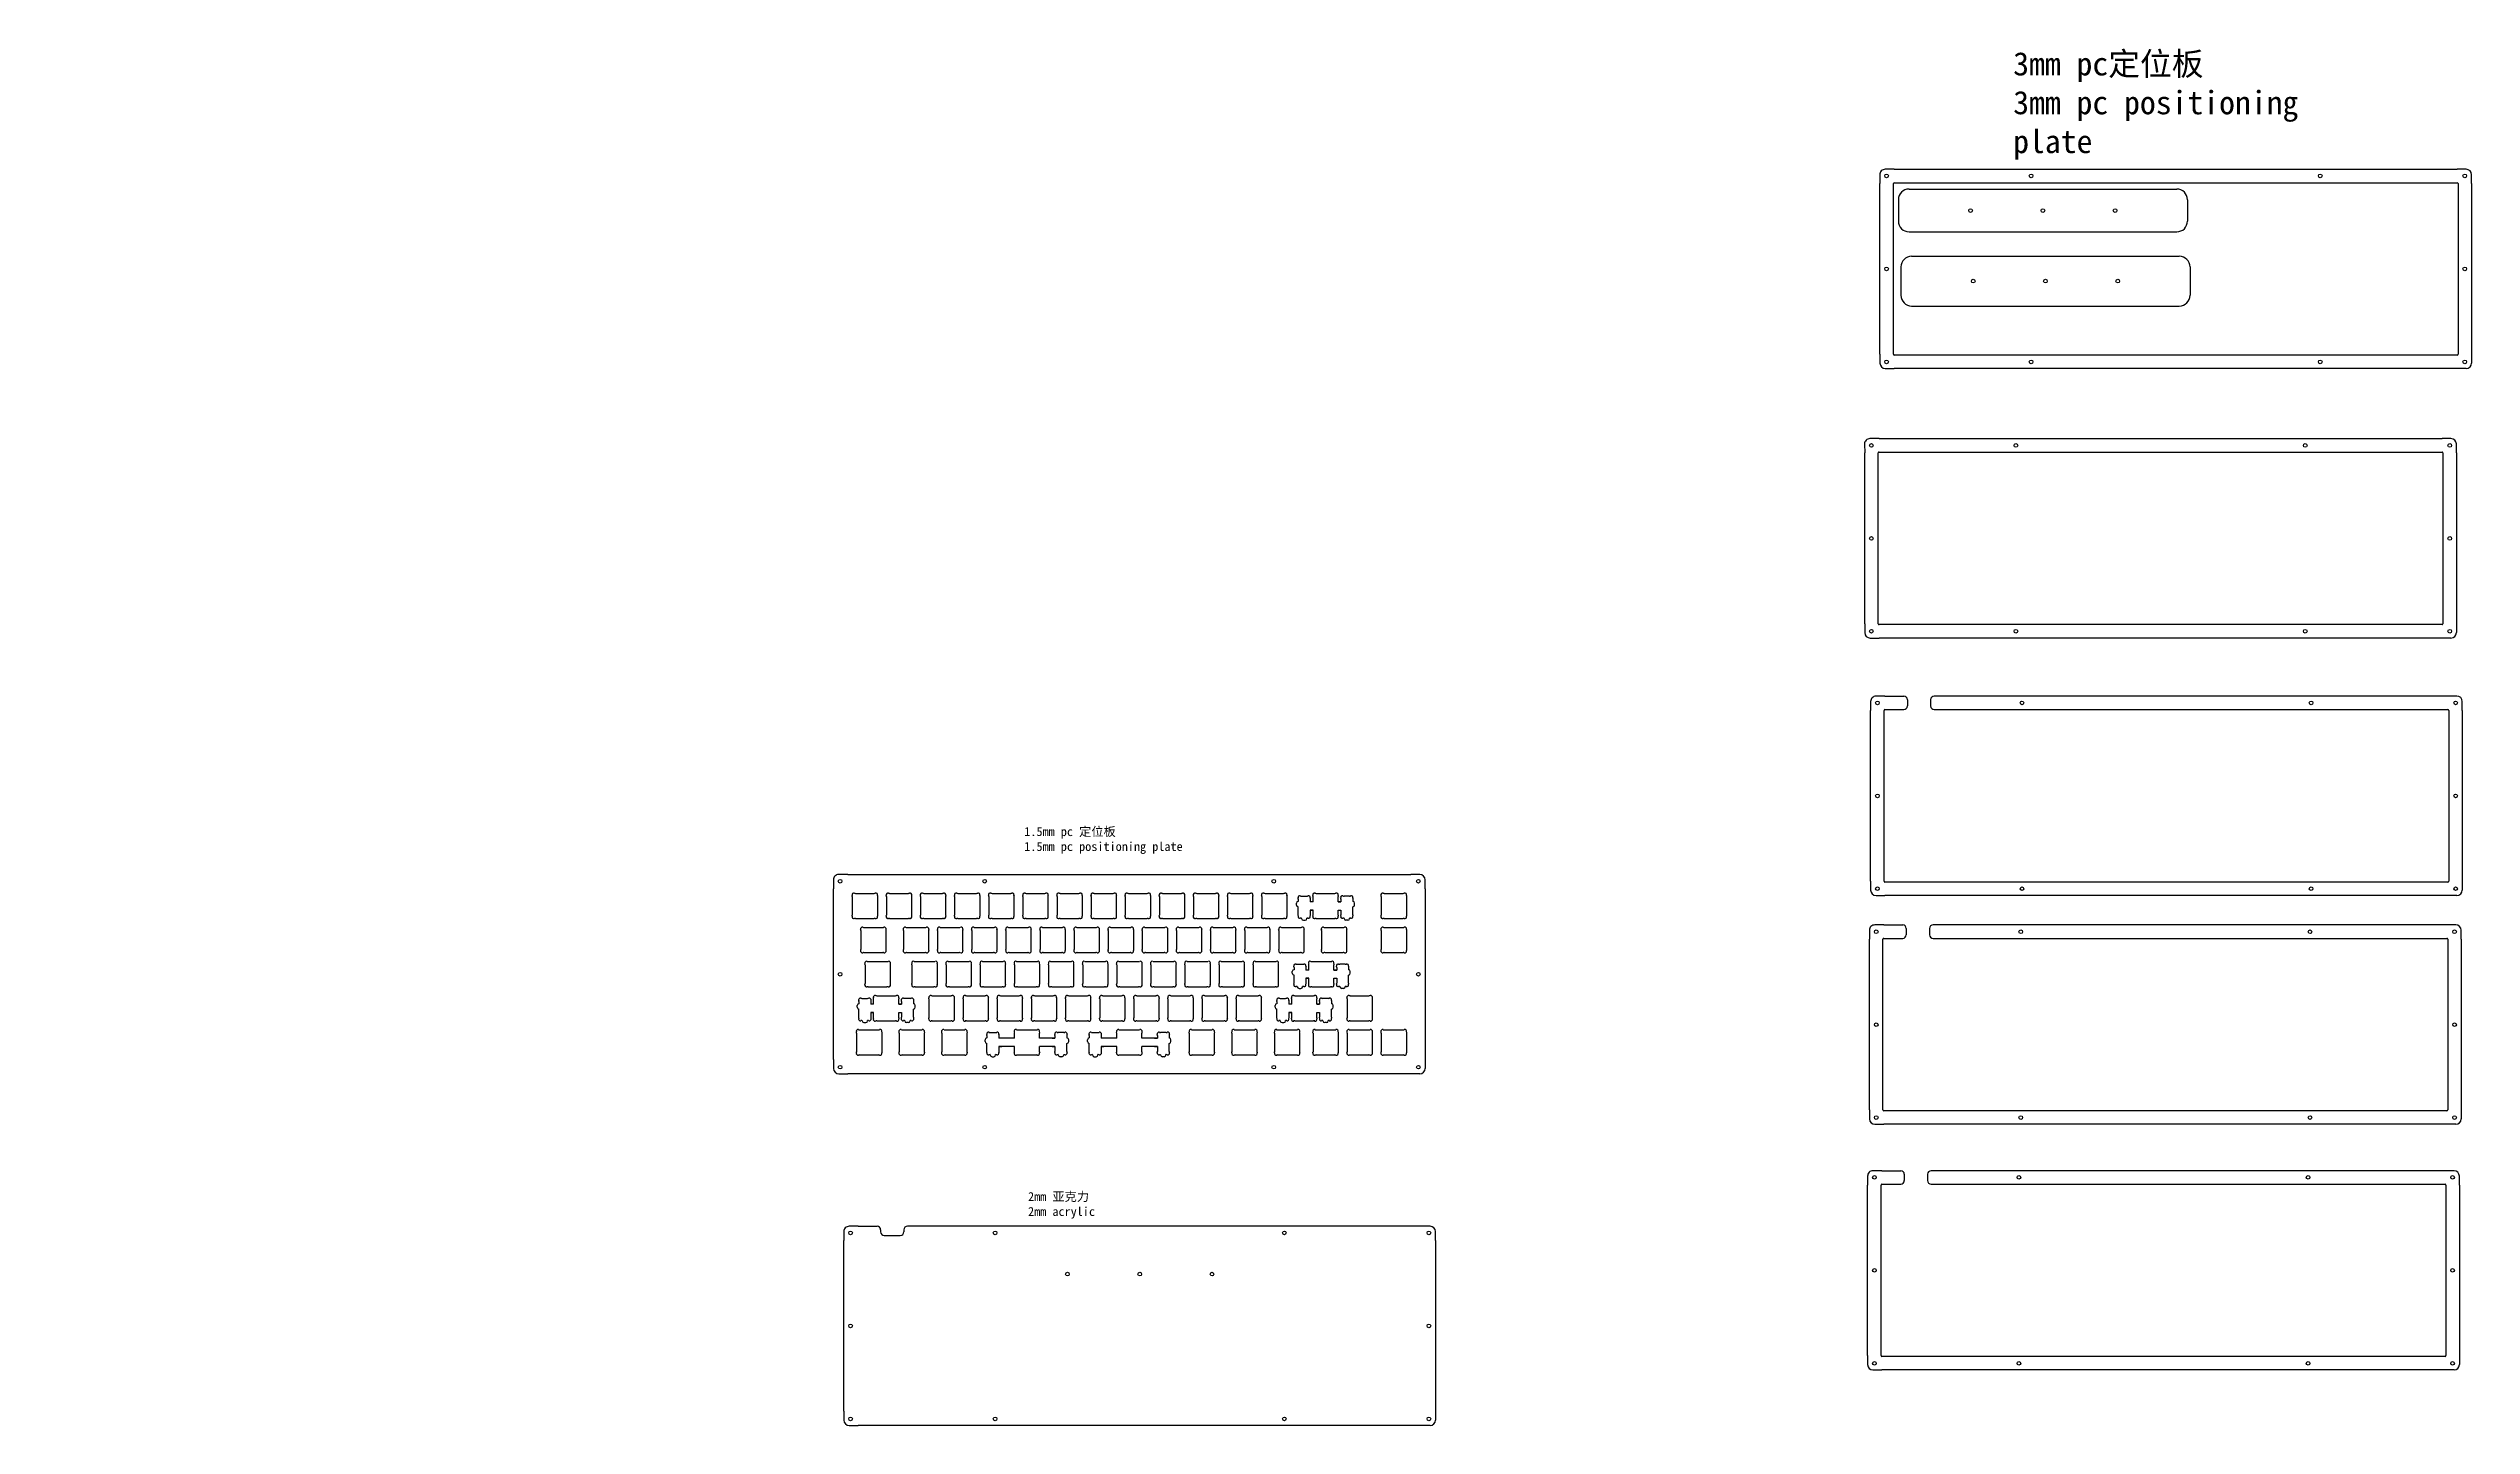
# Model space of a CAD drawing. Header units: millimetres. Extents: x 460 to 1812, y -353 to 416.
import ezdxf

# ---------------------------------------------------------------- set-up
doc = ezdxf.new("R2010")
doc.units = ezdxf.units.MM
doc.header["$MEASUREMENT"] = 0
doc.styles.get("Standard").update_dxf_attribs({"font": 'txt.shx', "height": 13})

msp = doc.modelspace()

# ---------------------------------------------------------------- texts
at = {"linetype": 'Continuous', "attachment_point": 1}
for s, width, gutter_width, insert, char_height in [('{\\Ftxt|c134;3mm pc\\fSimSun|b0|i0|c134|p2;定位板\\Ftxt|c134;\\P3mm pc positioning plate}', 198.296, 65, (1556.4, 413.9), 13), ('{\\Ftxt|c134;1.5mm pc \\fSimSun|b0|i0|c134|p2;定位板\\P\\Ftxt|c134;1.5mm pc positioning plate}', 102.723, 25, (1004.3, -18.6), 5), ('{\\Ftxt|c134;2mm\\fSimSun|b0|i0|c134|p2; 亚克力\\P\\Ftxt|c134;2mm acrylic}', 102.723, 25, (1006.4, -222.3), 5)]:
    msp.add_mtext_dynamic_manual_height_columns(s, width=width, gutter_width=gutter_width, heights=[0], dxfattribs=dict(at, insert=insert, char_height=char_height))
at = {"linetype": 'Continuous', "insert": (459.5, -58.2), "char_height": 0.2, "attachment_point": 1}
msp.add_mtext('\\P', dxfattribs=at)

# ---------------------------------------------------------------- blocks, each defined once
blk = doc.blocks.new('A$Cea5d5d18')
at = {"linetype": 'Continuous'}
blk.add_circle((0, 0), 1.02, dxfattribs=at)

# ---------------------------------------------------------------- linework, layer by layer
at = {"linetype": 'Continuous'}
for p, q in [((1481.9, 345.5), (1482, 340.5)), ((1490, 348.5), (1484.9, 348.5)), ((1489.5, 340.5), (1489.5, 340.5)), ((1490, 341), (1490, 341)), ((1809.3, 348.5), (1804.3, 348.5)), ((1804.3, 341), (1804.3, 341)), ((1804.8, 340.5), (1804.8, 340.5)), ((1812.3, 340.5), (1812.3, 345.5)), ((1492.3, 331.5), (1492.3, 319.6)), ((1498.3, 337.5), (1647.7, 337.5)), ((1653.7, 331.5), (1653.7, 319.6)), ((1498.3, 313.6), (1647.7, 313.6)), ((1499.7, 300), (1649.1, 300)), ((1493.7, 294), (1493.7, 278.2)), ((1655.1, 294), (1655.1, 278.2)), ((1499.7, 272.2), (1649.1, 272.2)), ((1482, 245.3), (1482, 240.3)), ((1489.5, 245.3), (1489.5, 245.3)), ((1490, 244.8), (1490, 244.8)), ((1804.3, 244.8), (1804.3, 244.8)), ((1804.8, 245.3), (1804.8, 245.3)), ((1812.3, 245.3), (1812.3, 240.3)), ((1485, 237.3), (1490, 237.3)), ((1809.3, 237.3), (1804.3, 237.3)), ((1473.4, 195.1), (1473.5, 190.2)), ((1481.5, 198.2), (1476.4, 198.2)), ((1481, 190.2), (1481, 190.2)), ((1481.5, 190.7), (1481.5, 190.7)), ((1800.8, 198.2), (1795.8, 198.2)), ((1795.8, 190.7), (1795.8, 190.7)), ((1796.3, 190.2), (1796.3, 190.2)), ((1803.8, 190.2), (1803.8, 195.2)), ((1473.5, 94.9), (1473.5, 89.9)), ((1481, 94.9), (1481, 94.9)), ((1796.3, 94.9), (1796.3, 94.9)), ((1803.8, 94.9), (1803.8, 89.9)), ((1476.5, 86.9), (1481.5, 86.9)), ((1481.5, 94.4), (1481.5, 94.4)), ((1795.8, 94.4), (1795.8, 94.4)), ((1800.8, 86.9), (1795.8, 86.9)), ((1484.8, 54.5), (1479.8, 54.5)), ((1799.1, 54.5), (1512.3, 54.5)), ((1804.1, 54.5), (1799.1, 54.5)), ((1476.8, 51.4), (1476.8, 46.5)), ((1484.3, 46.5), (1484.3, 46.5)), ((1484.8, 47), (1484.8, 47)), ((1497.3, 52.5), (1497.3, 49)), ((1510.3, 52.5), (1510.3, 49)), ((1512.3, 47), (1799.1, 47)), ((1799.1, 47), (1799.1, 47)), ((1799.6, 46.5), (1799.6, 46.5)), ((1807.1, 46.5), (1807.1, 51.5)), ((897.7, -48.1), (897.8, -53.1)), ((905.8, -45.1), (900.7, -45.1)), ((1225.1, -45.1), (1220.1, -45.1)), ((1228.1, -53.1), (1228.1, -48.1)), ((1476.8, -48.8), (1476.8, -53.8)), ((1484.3, -48.8), (1484.3, -48.8)), ((1484.8, -49.3), (1484.8, -49.3)), ((1799.1, -49.3), (1799.1, -49.3)), ((1799.6, -48.8), (1799.6, -48.8)), ((1807.1, -48.8), (1807.1, -53.8)), ((1479.8, -56.8), (1484.8, -56.8)), ((1804.1, -56.8), (1799.1, -56.8)), ((1476.1, -76.3), (1476.2, -81.2)), ((1484.2, -73.2), (1479.1, -73.2)), ((1484.2, -80.7), (1484.2, -80.7)), ((1496.7, -75.2), (1496.7, -78.7)), ((1509.7, -75.2), (1509.7, -78.7)), ((1798.5, -73.2), (1511.7, -73.2)), ((1511.7, -80.7), (1798.5, -80.7)), ((1803.5, -73.2), (1798.5, -73.2)), ((1798.5, -80.7), (1798.5, -80.7)), ((1806.5, -81.2), (1806.5, -76.2)), ((1483.7, -81.2), (1483.7, -81.2)), ((1799, -81.2), (1799, -81.2)), ((897.8, -148.3), (897.8, -153.3)), ((1228.1, -148.3), (1228.1, -153.3)), ((900.8, -156.3), (905.8, -156.3)), ((1225.1, -156.3), (1220.1, -156.3)), ((1476.2, -176.5), (1476.2, -181.5)), ((1479.2, -184.5), (1484.2, -184.5)), ((1483.7, -176.5), (1483.7, -176.5)), ((1484.2, -177), (1484.2, -177)), ((1798.5, -177), (1798.5, -177)), ((1803.5, -184.5), (1798.5, -184.5)), ((1799, -176.5), (1799, -176.5)), ((1806.5, -176.5), (1806.5, -181.5)), ((1475.1, -213.4), (1475.1, -218.4)), ((1483.1, -210.4), (1478.1, -210.4)), ((1495.6, -212.4), (1495.6, -215.9)), ((1508.6, -212.4), (1508.6, -215.9)), ((1797.5, -210.4), (1510.6, -210.4)), ((1802.5, -210.4), (1797.5, -210.4)), ((1805.5, -218.4), (1805.5, -213.4)), ((1482.6, -218.4), (1482.6, -218.4)), ((1483.1, -217.9), (1483.1, -217.9)), ((1510.6, -217.9), (1797.5, -217.9)), ((1797.5, -217.9), (1797.5, -217.9)), ((1798, -218.4), (1798, -218.4)), ((911.6, -241.4), (906.5, -241.4)), ((924.1, -243.4), (924.1, -244.5)), ((937.1, -243.4), (937.1, -244.5)), ((1225.9, -241.4), (939.1, -241.4)), ((1230.9, -241.4), (1225.9, -241.4)), ((903.5, -244.4), (903.6, -249.4)), ((926.1, -246.5), (935.1, -246.5)), ((1233.9, -249.4), (1233.9, -244.4)), ((1475.1, -313.6), (1475.1, -318.6)), ((1478.1, -321.6), (1483.1, -321.6)), ((1482.6, -313.6), (1482.6, -313.6)), ((1483.1, -314.1), (1483.1, -314.1)), ((1797.5, -314.1), (1797.5, -314.1)), ((1802.5, -321.6), (1797.5, -321.6)), ((1798, -313.6), (1798, -313.6)), ((1805.5, -313.6), (1805.5, -318.6)), ((903.6, -344.6), (903.6, -349.6)), ((1233.9, -344.6), (1233.9, -349.6)), ((906.6, -352.6), (911.6, -352.6)), ((1230.9, -352.6), (1225.9, -352.6))]:
    msp.add_line(p, q, dxfattribs=at)
at = {"color": 0}
for p, q in [((1482, 245.3), (1482, 340.5)), ((1489.5, 245.3), (1489.5, 340.5)), ((1490, 348.5), (1804.3, 348.5)), ((1490, 341), (1804.3, 341)), ((1804.8, 340.5), (1804.8, 245.3)), ((1812.3, 340.5), (1812.3, 245.3)), ((1804.3, 244.8), (1490, 244.8)), ((1804.3, 237.3), (1490, 237.3)), ((1473.5, 94.9), (1473.5, 190.2)), ((1481, 94.9), (1481, 190.2)), ((1481.5, 198.2), (1795.8, 198.2)), ((1481.5, 190.7), (1795.8, 190.7)), ((1796.3, 190.2), (1796.3, 94.9)), ((1803.8, 190.2), (1803.8, 94.9)), ((1795.8, 94.4), (1481.5, 94.4)), ((1795.8, 86.9), (1481.5, 86.9)), ((1484.8, 54.5), (1495.3, 54.5)), ((1476.8, -48.8), (1476.8, 46.5)), ((1484.3, -48.8), (1484.3, 46.5)), ((1484.8, 47), (1495.3, 47)), ((1799.6, 46.5), (1799.6, -48.8)), ((1807.1, 46.5), (1807.1, -48.8)), ((897.8, -148.3), (897.8, -53.1)), ((905.8, -45.1), (1220.1, -45.1)), ((1228.1, -53.1), (1228.1, -148.3)), ((1799.1, -49.3), (1484.8, -49.3)), ((1165.5, -60.3), (1163.9, -60.3)), ((1163.9, -64.9), (1165.5, -64.9)), ((1181, -60.3), (1179.5, -60.3)), ((1179.5, -64.9), (1181, -64.9)), ((1799.1, -56.8), (1484.8, -56.8)), ((1484.2, -73.2), (1494.7, -73.2)), ((1484.2, -80.7), (1494.7, -80.7)), ((1476.2, -176.5), (1476.2, -81.2)), ((1483.7, -176.5), (1483.7, -81.2)), ((1799, -81.2), (1799, -176.5)), ((1806.5, -81.2), (1806.5, -176.5)), ((1163.1, -98.4), (1161.6, -98.4)), ((1161.6, -103), (1163.1, -103)), ((1178.6, -98.4), (1177.1, -98.4)), ((1177.1, -103), (1178.6, -103)), ((920.2, -117.4), (918.7, -117.4)), ((935.7, -117.4), (934.2, -117.4)), ((1153.6, -117.4), (1152, -117.4)), ((1169.1, -117.4), (1167.6, -117.4)), ((918.7, -122), (920.2, -122)), ((934.2, -122), (935.7, -122)), ((1152, -122), (1153.6, -122)), ((1167.6, -122), (1169.1, -122)), ((991.7, -136.5), (990.1, -136.5)), ((998.8, -136.5), (990.1, -136.5)), ((990.1, -141.1), (991.7, -141.1)), ((998.8, -141.1), (990.1, -141.1)), ((1021.4, -136.5), (1012.8, -136.5)), ((1021.4, -141.1), (1012.8, -141.1)), ((1021.4, -136.5), (1019.9, -136.5)), ((1019.9, -141.1), (1021.4, -141.1)), ((1055.9, -136.5), (1047.2, -136.5)), ((1048.8, -136.5), (1047.3, -136.5)), ((1047.3, -141.1), (1048.8, -141.1)), ((1056, -141.1), (1047.3, -141.1)), ((1078.6, -136.5), (1069.9, -136.5)), ((1078.6, -141.1), (1069.9, -141.1)), ((1078.5, -136.5), (1077, -136.5)), ((1077, -141.1), (1078.5, -141.1)), ((1220.1, -156.3), (905.8, -156.3)), ((1798.5, -177), (1484.2, -177)), ((1798.5, -184.5), (1484.2, -184.5)), ((1483.1, -210.4), (1493.6, -210.4)), ((1475.1, -313.6), (1475.1, -218.4)), ((1482.6, -313.6), (1482.6, -218.4)), ((1483.1, -217.9), (1493.6, -217.9)), ((1798, -218.4), (1798, -313.6)), ((1805.5, -218.4), (1805.5, -313.6)), ((911.6, -241.4), (922.1, -241.4)), ((903.6, -344.6), (903.6, -249.4)), ((1233.9, -249.4), (1233.9, -344.6)), ((1797.5, -314.1), (1483.1, -314.1)), ((1797.5, -321.6), (1483.1, -321.6)), ((1225.9, -352.6), (911.6, -352.6))]:
    msp.add_line(p, q, dxfattribs=at)
for p, q in [((908.3, -57.4), (908.3, -67.8)), ((908.3, -57.4), (908.3, -67.8)), ((910.1, -55.6), (920.5, -55.6)), ((910.1, -55.6), (920.5, -55.6)), ((922.3, -57.4), (922.3, -67.8)), ((922.3, -57.4), (922.3, -67.8)), ((927.3, -57.4), (927.3, -67.8)), ((927.3, -57.4), (927.3, -67.8)), ((929.1, -55.6), (939.6, -55.6)), ((929.1, -55.6), (939.6, -55.6)), ((941.3, -57.4), (941.3, -67.8)), ((941.3, -57.4), (941.3, -67.8)), ((946.4, -57.4), (946.4, -67.8)), ((946.4, -57.4), (946.4, -67.8)), ((948.2, -55.6), (958.6, -55.6)), ((948.2, -55.6), (958.6, -55.6)), ((960.4, -57.4), (960.4, -67.8)), ((960.4, -57.4), (960.4, -67.8)), ((965.4, -57.4), (965.4, -67.8)), ((965.4, -57.4), (965.4, -67.8)), ((967.2, -55.6), (977.7, -55.6)), ((967.2, -55.6), (977.7, -55.6)), ((979.4, -57.4), (979.4, -67.8)), ((979.4, -57.4), (979.4, -67.8)), ((984.5, -57.4), (984.5, -67.8)), ((984.5, -57.4), (984.5, -67.8)), ((986.3, -55.6), (996.7, -55.6)), ((986.3, -55.6), (996.7, -55.6)), ((998.5, -57.4), (998.5, -67.8)), ((998.5, -57.4), (998.5, -67.8)), ((1003.5, -57.4), (1003.5, -67.8)), ((1003.5, -57.4), (1003.5, -67.8)), ((1005.3, -55.6), (1015.8, -55.6)), ((1005.3, -55.6), (1015.8, -55.6)), ((1017.5, -57.4), (1017.5, -67.8)), ((1017.5, -57.4), (1017.5, -67.8)), ((1022.6, -57.4), (1022.6, -67.8)), ((1022.6, -57.4), (1022.6, -67.8)), ((1024.4, -55.6), (1034.8, -55.6)), ((1024.4, -55.6), (1034.8, -55.6)), ((1036.6, -57.4), (1036.6, -67.8)), ((1036.6, -57.4), (1036.6, -67.8)), ((1041.6, -57.4), (1041.6, -67.8)), ((1041.6, -57.4), (1041.6, -67.8)), ((1043.4, -55.6), (1053.9, -55.6)), ((1043.4, -55.6), (1053.9, -55.6)), ((1055.6, -57.4), (1055.6, -67.8)), ((1055.6, -57.4), (1055.6, -67.8)), ((1060.7, -57.4), (1060.7, -67.8)), ((1060.7, -57.4), (1060.7, -67.8)), ((1062.5, -55.6), (1072.9, -55.6)), ((1062.5, -55.6), (1072.9, -55.6)), ((1074.7, -57.4), (1074.7, -67.8)), ((1074.7, -57.4), (1074.7, -67.8)), ((1079.7, -57.4), (1079.7, -67.8)), ((1079.7, -57.4), (1079.7, -67.8)), ((1081.5, -55.6), (1092, -55.6)), ((1081.5, -55.6), (1092, -55.6)), ((1093.7, -57.4), (1093.7, -67.8)), ((1093.7, -57.4), (1093.7, -67.8)), ((1098.8, -57.4), (1098.8, -67.8)), ((1098.8, -57.4), (1098.8, -67.8)), ((1100.6, -55.6), (1111, -55.6)), ((1100.6, -55.6), (1111, -55.6)), ((1112.8, -57.4), (1112.8, -67.8)), ((1112.8, -57.4), (1112.8, -67.8)), ((1117.8, -57.4), (1117.8, -67.8)), ((1117.8, -57.4), (1117.8, -67.8)), ((1119.6, -55.6), (1130.1, -55.6)), ((1119.6, -55.6), (1130.1, -55.6)), ((1131.8, -57.4), (1131.8, -67.8)), ((1131.8, -57.4), (1131.8, -67.8)), ((1136.9, -57.4), (1136.9, -67.8)), ((1136.9, -57.4), (1136.9, -67.8)), ((1138.7, -55.6), (1149.1, -55.6)), ((1138.7, -55.6), (1149.1, -55.6)), ((1150.9, -57.4), (1150.9, -67.8)), ((1150.9, -57.4), (1150.9, -67.8)), ((1156.2, -62.1), (1156.2, -61.1)), ((1157.2, -58.8), (1157.2, -60.1)), ((1157.2, -67.6), (1157.2, -63.1)), ((1159, -57.1), (1162.1, -57.1)), ((1163.9, -58.8), (1163.9, -60.3)), ((1165.5, -60.3), (1163.9, -60.3)), ((1165.5, -64.9), (1163.9, -64.9)), ((1163.9, -64.9), (1163.9, -67.6)), ((1165.5, -60.3), (1165.5, -57.4)), ((1165.5, -67.8), (1165.5, -64.9)), ((1167.2, -55.6), (1177.7, -55.6)), ((1179.5, -60.3), (1179.5, -57.4)), ((1179.5, -60.3), (1181, -60.3)), ((1179.5, -64.9), (1181, -64.9)), ((1179.5, -67.8), (1179.5, -64.9)), ((1181, -58.8), (1181, -60.3)), ((1181, -64.9), (1181, -67.6)), ((1185.9, -57.1), (1182.8, -57.1)), ((1187.7, -58.8), (1187.7, -60.1)), ((1187.7, -67.6), (1187.7, -63.1)), ((1188.7, -62.1), (1188.7, -61.1)), ((1203.6, -57.4), (1203.6, -67.8)), ((1203.6, -57.4), (1203.6, -67.8)), ((1205.3, -55.6), (1215.8, -55.6)), ((1205.3, -55.6), (1215.8, -55.6)), ((1217.6, -57.4), (1217.6, -67.8)), ((1217.6, -57.4), (1217.6, -67.8)), ((910.1, -69.6), (920.5, -69.6)), ((910.1, -69.6), (920.5, -69.6)), ((913, -76.4), (913, -86.9)), ((913, -76.4), (913, -86.9)), ((914.8, -74.6), (925.3, -74.6)), ((914.8, -74.6), (925.3, -74.6)), ((927, -76.4), (927, -86.9)), ((927, -76.4), (927, -86.9)), ((929.1, -69.6), (939.6, -69.6)), ((929.1, -69.6), (939.6, -69.6)), ((936.9, -76.4), (936.9, -86.9)), ((936.9, -76.4), (936.9, -86.9)), ((938.6, -74.6), (949.1, -74.6)), ((938.6, -74.6), (949.1, -74.6)), ((948.2, -69.6), (958.6, -69.6)), ((948.2, -69.6), (958.6, -69.6)), ((950.9, -76.4), (950.9, -86.9)), ((950.9, -76.4), (950.9, -86.9)), ((955.9, -76.4), (955.9, -86.9)), ((955.9, -76.4), (955.9, -86.9)), ((957.7, -74.6), (968.1, -74.6)), ((957.7, -74.6), (968.1, -74.6)), ((967.2, -69.6), (977.7, -69.6)), ((967.2, -69.6), (977.7, -69.6)), ((969.9, -76.4), (969.9, -86.9)), ((969.9, -76.4), (969.9, -86.9)), ((975, -76.4), (975, -86.9)), ((975, -76.4), (975, -86.9)), ((976.7, -74.6), (987.2, -74.6)), ((976.7, -74.6), (987.2, -74.6)), ((986.3, -69.6), (996.7, -69.6)), ((986.3, -69.6), (996.7, -69.6)), ((989, -76.4), (989, -86.9)), ((989, -76.4), (989, -86.9)), ((994, -76.4), (994, -86.9)), ((994, -76.4), (994, -86.9)), ((995.8, -74.6), (1006.2, -74.6)), ((995.8, -74.6), (1006.2, -74.6)), ((1005.3, -69.6), (1015.8, -69.6)), ((1005.3, -69.6), (1015.8, -69.6)), ((1008, -76.4), (1008, -86.9)), ((1008, -76.4), (1008, -86.9)), ((1013.1, -76.4), (1013.1, -86.9)), ((1013.1, -76.4), (1013.1, -86.9)), ((1014.8, -74.6), (1025.3, -74.6)), ((1014.8, -74.6), (1025.3, -74.6)), ((1024.4, -69.6), (1034.8, -69.6)), ((1024.4, -69.6), (1034.8, -69.6)), ((1027.1, -76.4), (1027.1, -86.9)), ((1027.1, -76.4), (1027.1, -86.9)), ((1032.1, -76.4), (1032.1, -86.9)), ((1032.1, -76.4), (1032.1, -86.9)), ((1033.9, -74.6), (1044.3, -74.6)), ((1033.9, -74.6), (1044.3, -74.6)), ((1043.4, -69.6), (1053.9, -69.6)), ((1043.4, -69.6), (1053.9, -69.6)), ((1046.1, -76.4), (1046.1, -86.9)), ((1046.1, -76.4), (1046.1, -86.9)), ((1051.2, -76.4), (1051.2, -86.9)), ((1051.2, -76.4), (1051.2, -86.9)), ((1052.9, -74.6), (1063.4, -74.6)), ((1052.9, -74.6), (1063.4, -74.6)), ((1062.5, -69.6), (1072.9, -69.6)), ((1062.5, -69.6), (1072.9, -69.6)), ((1065.2, -76.4), (1065.2, -86.9)), ((1065.2, -76.4), (1065.2, -86.9)), ((1070.2, -76.4), (1070.2, -86.9)), ((1070.2, -76.4), (1070.2, -86.9)), ((1072, -74.6), (1082.4, -74.6)), ((1072, -74.6), (1082.4, -74.6)), ((1081.5, -69.6), (1092, -69.6)), ((1081.5, -69.6), (1092, -69.6)), ((1084.2, -76.4), (1084.2, -86.9)), ((1084.2, -76.4), (1084.2, -86.9)), ((1089.3, -76.4), (1089.3, -86.9)), ((1089.3, -76.4), (1089.3, -86.9)), ((1091, -74.6), (1101.5, -74.6)), ((1091, -74.6), (1101.5, -74.6)), ((1100.6, -69.6), (1111, -69.6)), ((1100.6, -69.6), (1111, -69.6)), ((1103.3, -76.4), (1103.3, -86.9)), ((1103.3, -76.4), (1103.3, -86.9)), ((1108.3, -76.4), (1108.3, -86.9)), ((1108.3, -76.4), (1108.3, -86.9)), ((1110.1, -74.6), (1120.5, -74.6)), ((1110.1, -74.6), (1120.5, -74.6)), ((1119.6, -69.6), (1130.1, -69.6)), ((1119.6, -69.6), (1130.1, -69.6)), ((1122.3, -76.4), (1122.3, -86.9)), ((1122.3, -76.4), (1122.3, -86.9)), ((1127.4, -76.4), (1127.4, -86.9)), ((1127.4, -76.4), (1127.4, -86.9)), ((1129.1, -74.6), (1139.6, -74.6)), ((1129.1, -74.6), (1139.6, -74.6)), ((1138.7, -69.6), (1149.1, -69.6)), ((1138.7, -69.6), (1149.1, -69.6)), ((1141.4, -76.4), (1141.4, -86.9)), ((1141.4, -76.4), (1141.4, -86.9)), ((1146.4, -76.4), (1146.4, -86.9)), ((1146.4, -76.4), (1146.4, -86.9)), ((1148.2, -74.6), (1158.6, -74.6)), ((1148.2, -74.6), (1158.6, -74.6)), ((1159, -69.4), (1159.1, -69.4)), ((1159.1, -69.6), (1159.1, -69.4)), ((1160.1, -70.6), (1161.1, -70.6)), ((1160.4, -76.4), (1160.4, -86.9)), ((1160.4, -76.4), (1160.4, -86.9)), ((1162.1, -69.6), (1162.1, -69.4)), ((1162.1, -69.4), (1162.1, -69.4)), ((1167.2, -69.6), (1177.7, -69.6)), ((1170.2, -76.4), (1170.2, -86.9)), ((1170.2, -76.4), (1170.2, -86.9)), ((1172, -74.6), (1182.4, -74.6)), ((1172, -74.6), (1182.4, -74.6)), ((1182.8, -69.4), (1182.9, -69.4)), ((1182.9, -69.6), (1182.9, -69.4)), ((1184.9, -70.6), (1183.9, -70.6)), ((1184.2, -76.4), (1184.2, -86.9)), ((1184.2, -76.4), (1184.2, -86.9)), ((1185.9, -69.6), (1185.9, -69.4)), ((1185.9, -69.4), (1185.9, -69.4)), ((1203.6, -76.4), (1203.6, -86.9)), ((1203.6, -76.4), (1203.6, -86.9)), ((1205.3, -69.6), (1215.8, -69.6)), ((1205.3, -69.6), (1215.8, -69.6)), ((1205.3, -74.6), (1215.8, -74.6)), ((1205.3, -74.6), (1215.8, -74.6)), ((1217.6, -76.4), (1217.6, -86.9)), ((1217.6, -76.4), (1217.6, -86.9)), ((914.8, -88.6), (925.3, -88.6)), ((914.8, -88.6), (925.3, -88.6)), ((917.2, -93.7), (927.6, -93.7)), ((917.2, -93.7), (927.6, -93.7)), ((938.6, -88.6), (949.1, -88.6)), ((938.6, -88.6), (949.1, -88.6)), ((943.4, -93.7), (953.8, -93.7)), ((943.4, -93.7), (953.8, -93.7)), ((957.7, -88.6), (968.1, -88.6)), ((957.7, -88.6), (968.1, -88.6)), ((962.5, -93.7), (972.9, -93.7)), ((962.5, -93.7), (972.9, -93.7)), ((976.7, -88.6), (987.2, -88.6)), ((976.7, -88.6), (987.2, -88.6)), ((981.5, -93.7), (991.9, -93.7)), ((981.5, -93.7), (991.9, -93.7)), ((995.8, -88.6), (1006.2, -88.6)), ((995.8, -88.6), (1006.2, -88.6)), ((1000.6, -93.7), (1011, -93.7)), ((1000.6, -93.7), (1011, -93.7)), ((1014.8, -88.6), (1025.3, -88.6)), ((1014.8, -88.6), (1025.3, -88.6)), ((1019.6, -93.7), (1030, -93.7)), ((1019.6, -93.7), (1030, -93.7)), ((1033.9, -88.6), (1044.3, -88.6)), ((1033.9, -88.6), (1044.3, -88.6)), ((1038.7, -93.7), (1049.1, -93.7)), ((1038.7, -93.7), (1049.1, -93.7)), ((1052.9, -88.6), (1063.4, -88.6)), ((1052.9, -88.6), (1063.4, -88.6)), ((1057.7, -93.7), (1068.1, -93.7)), ((1057.7, -93.7), (1068.1, -93.7)), ((1072, -88.6), (1082.4, -88.6)), ((1072, -88.6), (1082.4, -88.6)), ((1076.8, -93.7), (1087.2, -93.7)), ((1076.8, -93.7), (1087.2, -93.7)), ((1091, -88.6), (1101.5, -88.6)), ((1091, -88.6), (1101.5, -88.6)), ((1095.8, -93.7), (1106.2, -93.7)), ((1095.8, -93.7), (1106.2, -93.7)), ((1110.1, -88.6), (1120.5, -88.6)), ((1110.1, -88.6), (1120.5, -88.6)), ((1114.9, -93.7), (1125.3, -93.7)), ((1114.9, -93.7), (1125.3, -93.7)), ((1129.1, -88.6), (1139.6, -88.6)), ((1129.1, -88.6), (1139.6, -88.6)), ((1133.9, -93.7), (1144.3, -93.7)), ((1133.9, -93.7), (1144.3, -93.7)), ((1148.2, -88.6), (1158.6, -88.6)), ((1148.2, -88.6), (1158.6, -88.6)), ((1164.9, -93.7), (1175.3, -93.7)), ((1172, -88.6), (1182.4, -88.6)), ((1172, -88.6), (1182.4, -88.6)), ((1205.3, -88.6), (1215.8, -88.6)), ((1205.3, -88.6), (1215.8, -88.6)), ((915.4, -95.5), (915.4, -105.9)), ((915.4, -95.5), (915.4, -105.9)), ((917.2, -107.7), (927.6, -107.7)), ((917.2, -107.7), (927.6, -107.7)), ((929.4, -95.5), (929.4, -105.9)), ((929.4, -95.5), (929.4, -105.9)), ((941.6, -95.5), (941.6, -105.9)), ((941.6, -95.5), (941.6, -105.9)), ((943.4, -107.7), (953.8, -107.7)), ((943.4, -107.7), (953.8, -107.7)), ((955.6, -95.5), (955.6, -105.9)), ((955.6, -95.5), (955.6, -105.9)), ((960.7, -95.5), (960.7, -105.9)), ((960.7, -95.5), (960.7, -105.9)), ((962.5, -107.7), (972.9, -107.7)), ((962.5, -107.7), (972.9, -107.7)), ((974.7, -95.5), (974.7, -105.9)), ((974.7, -95.5), (974.7, -105.9)), ((979.7, -95.5), (979.7, -105.9)), ((979.7, -95.5), (979.7, -105.9)), ((981.5, -107.7), (991.9, -107.7)), ((981.5, -107.7), (991.9, -107.7)), ((993.7, -95.5), (993.7, -105.9)), ((993.7, -95.5), (993.7, -105.9)), ((998.8, -95.5), (998.8, -105.9)), ((998.8, -95.5), (998.8, -105.9)), ((1000.6, -107.7), (1011, -107.7)), ((1000.6, -107.7), (1011, -107.7)), ((1012.8, -95.5), (1012.8, -105.9)), ((1012.8, -95.5), (1012.8, -105.9)), ((1017.8, -95.5), (1017.8, -105.9)), ((1017.8, -95.5), (1017.8, -105.9)), ((1019.6, -107.7), (1030, -107.7)), ((1019.6, -107.7), (1030, -107.7)), ((1031.8, -95.5), (1031.8, -105.9)), ((1031.8, -95.5), (1031.8, -105.9)), ((1036.9, -95.5), (1036.9, -105.9)), ((1036.9, -95.5), (1036.9, -105.9)), ((1038.7, -107.7), (1049.1, -107.7)), ((1038.7, -107.7), (1049.1, -107.7)), ((1050.9, -95.5), (1050.9, -105.9)), ((1050.9, -95.5), (1050.9, -105.9)), ((1055.9, -95.5), (1055.9, -105.9)), ((1055.9, -95.5), (1055.9, -105.9)), ((1057.7, -107.7), (1068.1, -107.7)), ((1057.7, -107.7), (1068.1, -107.7)), ((1069.9, -95.5), (1069.9, -105.9)), ((1069.9, -95.5), (1069.9, -105.9)), ((1075, -95.5), (1075, -105.9)), ((1075, -95.5), (1075, -105.9)), ((1076.8, -107.7), (1087.2, -107.7)), ((1076.8, -107.7), (1087.2, -107.7)), ((1089, -95.5), (1089, -105.9)), ((1089, -95.5), (1089, -105.9)), ((1094, -95.5), (1094, -105.9)), ((1094, -95.5), (1094, -105.9)), ((1095.8, -107.7), (1106.2, -107.7)), ((1095.8, -107.7), (1106.2, -107.7)), ((1108, -95.5), (1108, -105.9)), ((1108, -95.5), (1108, -105.9)), ((1113.1, -95.5), (1113.1, -105.9)), ((1113.1, -95.5), (1113.1, -105.9)), ((1114.9, -107.7), (1125.3, -107.7)), ((1114.9, -107.7), (1125.3, -107.7)), ((1127.1, -95.5), (1127.1, -105.9)), ((1127.1, -95.5), (1127.1, -105.9)), ((1132.1, -95.5), (1132.1, -105.9)), ((1132.1, -95.5), (1132.1, -105.9)), ((1133.9, -107.7), (1144.3, -107.7)), ((1133.9, -107.7), (1144.3, -107.7)), ((1146.1, -95.5), (1146.1, -105.9)), ((1146.1, -95.5), (1146.1, -105.9)), ((1153.9, -100.2), (1153.9, -99.2)), ((1154.9, -96.9), (1154.9, -98.2)), ((1154.9, -105.7), (1154.9, -101.2)), ((1156.6, -95.2), (1159.7, -95.2)), ((1156.6, -107.5), (1156.7, -107.5)), ((1156.7, -107.7), (1156.7, -107.5)), ((1159.7, -107.7), (1159.7, -107.5)), ((1159.7, -107.5), (1159.7, -107.5)), ((1161.5, -96.9), (1161.5, -98.4)), ((1163.1, -98.4), (1161.5, -98.4)), ((1163.1, -103), (1161.5, -103)), ((1161.5, -103), (1161.5, -105.7)), ((1163.1, -98.4), (1163.1, -95.5)), ((1163.1, -105.9), (1163.1, -103)), ((1164.9, -107.7), (1175.3, -107.7)), ((1177.1, -98.4), (1177.1, -95.5)), ((1177.1, -98.4), (1178.7, -98.4)), ((1177.1, -103), (1178.7, -103)), ((1177.1, -105.9), (1177.1, -103)), ((1178.7, -96.9), (1178.7, -98.4)), ((1178.7, -103), (1178.7, -105.7)), ((1183.5, -95.2), (1180.4, -95.2)), ((1180.4, -107.5), (1180.5, -107.5)), ((1180.5, -107.7), (1180.5, -107.5)), ((1183.5, -107.7), (1183.5, -107.5)), ((1183.5, -107.5), (1183.5, -107.5)), ((1185.3, -96.9), (1185.3, -98.2)), ((1185.3, -105.7), (1185.3, -101.2)), ((1186.3, -100.2), (1186.3, -99.2)), ((911, -119.2), (911, -118.2)), ((912, -116), (912, -117.2)), ((912, -124.7), (912, -120.2)), ((913.7, -114.2), (916.8, -114.2)), ((918.6, -116), (918.6, -117.4)), ((920.2, -117.4), (918.6, -117.4)), ((920.2, -117.4), (920.2, -114.5)), ((922, -112.7), (932.4, -112.7)), ((934.2, -117.4), (934.2, -114.5)), ((934.2, -117.4), (935.8, -117.4)), ((935.8, -116), (935.8, -117.4)), ((940.6, -114.2), (937.5, -114.2)), ((942.4, -116), (942.4, -117.2)), ((942.4, -124.7), (942.4, -120.2)), ((943.4, -119.2), (943.4, -118.2)), ((951.1, -114.5), (951.1, -125)), ((951.1, -114.5), (951.1, -125)), ((952.9, -112.7), (963.4, -112.7)), ((952.9, -112.7), (963.4, -112.7)), ((965.1, -114.5), (965.1, -125)), ((965.1, -114.5), (965.1, -125)), ((970.2, -114.5), (970.2, -125)), ((970.2, -114.5), (970.2, -125)), ((972, -112.7), (982.4, -112.7)), ((972, -112.7), (982.4, -112.7)), ((984.2, -114.5), (984.2, -125)), ((984.2, -114.5), (984.2, -125)), ((989.2, -114.5), (989.2, -125)), ((989.2, -114.5), (989.2, -125)), ((991, -112.7), (1001.5, -112.7)), ((991, -112.7), (1001.5, -112.7)), ((1003.2, -114.5), (1003.2, -125)), ((1003.2, -114.5), (1003.2, -125)), ((1008.3, -114.5), (1008.3, -125)), ((1008.3, -114.5), (1008.3, -125)), ((1010.1, -112.7), (1020.5, -112.7)), ((1010.1, -112.7), (1020.5, -112.7)), ((1022.3, -114.5), (1022.3, -125)), ((1022.3, -114.5), (1022.3, -125)), ((1027.3, -114.5), (1027.3, -125)), ((1027.3, -114.5), (1027.3, -125)), ((1029.1, -112.7), (1039.6, -112.7)), ((1029.1, -112.7), (1039.6, -112.7)), ((1041.3, -114.5), (1041.3, -125)), ((1041.3, -114.5), (1041.3, -125)), ((1046.4, -114.5), (1046.4, -125)), ((1046.4, -114.5), (1046.4, -125)), ((1048.2, -112.7), (1058.6, -112.7)), ((1048.2, -112.7), (1058.6, -112.7)), ((1060.4, -114.5), (1060.4, -125)), ((1060.4, -114.5), (1060.4, -125)), ((1065.5, -114.5), (1065.5, -125)), ((1065.5, -114.5), (1065.5, -125)), ((1067.2, -112.7), (1077.7, -112.7)), ((1067.2, -112.7), (1077.7, -112.7)), ((1079.5, -114.5), (1079.5, -125)), ((1079.5, -114.5), (1079.5, -125)), ((1084.5, -114.5), (1084.5, -125)), ((1084.5, -114.5), (1084.5, -125)), ((1086.3, -112.7), (1096.7, -112.7)), ((1086.3, -112.7), (1096.7, -112.7)), ((1098.5, -114.5), (1098.5, -125)), ((1098.5, -114.5), (1098.5, -125)), ((1103.6, -114.5), (1103.6, -125)), ((1103.6, -114.5), (1103.6, -125)), ((1105.3, -112.7), (1115.8, -112.7)), ((1105.3, -112.7), (1115.8, -112.7)), ((1117.6, -114.5), (1117.6, -125)), ((1117.6, -114.5), (1117.6, -125)), ((1122.6, -114.5), (1122.6, -125)), ((1122.6, -114.5), (1122.6, -125)), ((1124.4, -112.7), (1134.8, -112.7)), ((1124.4, -112.7), (1134.8, -112.7)), ((1136.6, -114.5), (1136.6, -125)), ((1136.6, -114.5), (1136.6, -125)), ((1144.3, -119.2), (1144.3, -118.2)), ((1145.3, -116), (1145.3, -117.2)), ((1145.3, -124.7), (1145.3, -120.2)), ((1147.1, -114.2), (1150.2, -114.2)), ((1152, -116), (1152, -117.4)), ((1153.6, -117.4), (1152, -117.4)), ((1153.6, -117.4), (1153.6, -114.5)), ((1155.3, -112.7), (1165.8, -112.7)), ((1157.7, -108.7), (1158.7, -108.7)), ((1167.6, -117.4), (1167.6, -114.5)), ((1167.6, -117.4), (1169.1, -117.4)), ((1169.1, -116), (1169.1, -117.4)), ((1174, -114.2), (1170.9, -114.2)), ((1175.8, -116), (1175.8, -117.2)), ((1175.8, -124.7), (1175.8, -120.2)), ((1176.8, -119.2), (1176.8, -118.2)), ((1182.5, -108.7), (1181.5, -108.7)), ((1184.5, -114.5), (1184.5, -125)), ((1184.5, -114.5), (1184.5, -125)), ((1186.3, -112.7), (1196.7, -112.7)), ((1186.3, -112.7), (1196.7, -112.7)), ((1198.5, -114.5), (1198.5, -125)), ((1198.5, -114.5), (1198.5, -125)), ((910.7, -133.6), (910.7, -144)), ((910.7, -133.6), (910.7, -144)), ((912.4, -131.8), (922.9, -131.8)), ((912.4, -131.8), (922.9, -131.8)), ((913.7, -126.5), (913.8, -126.5)), ((913.8, -126.7), (913.8, -126.5)), ((914.8, -127.7), (915.8, -127.7)), ((916.8, -126.7), (916.8, -126.5)), ((916.8, -126.5), (916.8, -126.5)), ((920.2, -122), (918.6, -122)), ((918.6, -122), (918.6, -124.7)), ((920.2, -125), (920.2, -122)), ((922, -126.7), (932.4, -126.7)), ((924.7, -133.6), (924.7, -144)), ((924.7, -133.6), (924.7, -144)), ((934.2, -122), (935.8, -122)), ((934.2, -125), (934.2, -122)), ((934.5, -133.6), (934.5, -144)), ((934.5, -133.6), (934.5, -144)), ((935.8, -122), (935.8, -124.7)), ((936.3, -131.8), (946.7, -131.8)), ((936.3, -131.8), (946.7, -131.8)), ((937.5, -126.5), (937.6, -126.5)), ((937.6, -126.7), (937.6, -126.5)), ((939.6, -127.7), (938.6, -127.7)), ((940.6, -126.7), (940.6, -126.5)), ((940.6, -126.5), (940.6, -126.5)), ((948.5, -133.6), (948.5, -144)), ((948.5, -133.6), (948.5, -144)), ((952.9, -126.7), (963.4, -126.7)), ((952.9, -126.7), (963.4, -126.7)), ((958.3, -133.6), (958.3, -144)), ((958.3, -133.6), (958.3, -144)), ((960.1, -131.8), (970.5, -131.8)), ((960.1, -131.8), (970.5, -131.8)), ((972, -126.7), (982.4, -126.7)), ((972, -126.7), (982.4, -126.7)), ((972.3, -133.6), (972.3, -144)), ((972.3, -133.6), (972.3, -144)), ((983.4, -135), (983.4, -136.3)), ((985.2, -133.3), (988.3, -133.3)), ((990.1, -135), (990.1, -136.5)), ((991, -126.7), (1001.5, -126.7)), ((991, -126.7), (1001.5, -126.7)), ((998.8, -136.5), (998.8, -133.6)), ((1000.6, -131.8), (1011, -131.8)), ((1010.1, -126.7), (1020.5, -126.7)), ((1010.1, -126.7), (1020.5, -126.7)), ((1012.8, -136.5), (1012.8, -133.6)), ((1021.4, -135), (1021.4, -136.5)), ((1026.3, -133.3), (1023.2, -133.3)), ((1028.1, -135), (1028.1, -136.3)), ((1029.1, -126.7), (1039.6, -126.7)), ((1029.1, -126.7), (1039.6, -126.7)), ((1040.6, -135), (1040.6, -136.3)), ((1042.4, -133.3), (1045.5, -133.3)), ((1047.2, -135), (1047.2, -136.5)), ((1048.2, -126.7), (1058.6, -126.7)), ((1048.2, -126.7), (1058.6, -126.7)), ((1055.9, -136.5), (1055.9, -133.6)), ((1057.7, -131.8), (1068.1, -131.8)), ((1067.2, -126.7), (1077.7, -126.7)), ((1067.2, -126.7), (1077.7, -126.7)), ((1069.9, -136.5), (1069.9, -133.6)), ((1078.6, -135), (1078.6, -136.5)), ((1083.5, -133.3), (1080.4, -133.3)), ((1085.2, -135), (1085.2, -136.3)), ((1086.3, -126.7), (1096.7, -126.7)), ((1086.3, -126.7), (1096.7, -126.7)), ((1096.4, -133.6), (1096.4, -144)), ((1096.4, -133.6), (1096.4, -144)), ((1098.2, -131.8), (1108.6, -131.8)), ((1098.2, -131.8), (1108.6, -131.8)), ((1105.3, -126.7), (1115.8, -126.7)), ((1105.3, -126.7), (1115.8, -126.7)), ((1110.4, -133.6), (1110.4, -144)), ((1110.4, -133.6), (1110.4, -144)), ((1120.2, -133.6), (1120.2, -144)), ((1120.2, -133.6), (1120.2, -144)), ((1122, -131.8), (1132.4, -131.8)), ((1122, -131.8), (1132.4, -131.8)), ((1124.4, -126.7), (1134.8, -126.7)), ((1124.4, -126.7), (1134.8, -126.7)), ((1134.2, -133.6), (1134.2, -144)), ((1134.2, -133.6), (1134.2, -144)), ((1144, -133.6), (1144, -144)), ((1144, -133.6), (1144, -144)), ((1145.8, -131.8), (1156.2, -131.8)), ((1145.8, -131.8), (1156.2, -131.8)), ((1147.1, -126.5), (1147.2, -126.5)), ((1147.2, -126.7), (1147.2, -126.5)), ((1148.2, -127.7), (1149.2, -127.7)), ((1150.2, -126.7), (1150.2, -126.5)), ((1150.2, -126.5), (1150.2, -126.5)), ((1153.6, -122), (1152, -122)), ((1152, -122), (1152, -124.7)), ((1153.6, -125), (1153.6, -122)), ((1155.3, -126.7), (1165.8, -126.7)), ((1158, -133.6), (1158, -144)), ((1158, -133.6), (1158, -144)), ((1165.5, -133.6), (1165.5, -144)), ((1165.5, -133.6), (1165.5, -144)), ((1167.2, -131.8), (1177.7, -131.8)), ((1167.2, -131.8), (1177.7, -131.8)), ((1167.6, -122), (1169.1, -122)), ((1167.6, -125), (1167.6, -122)), ((1169.1, -122), (1169.1, -124.7)), ((1170.9, -126.5), (1171, -126.5)), ((1171, -126.7), (1171, -126.5)), ((1173, -127.7), (1172, -127.7)), ((1174, -126.7), (1174, -126.5)), ((1174, -126.5), (1174, -126.5)), ((1179.5, -133.6), (1179.5, -144)), ((1179.5, -133.6), (1179.5, -144)), ((1184.5, -133.6), (1184.5, -144)), ((1184.5, -133.6), (1184.5, -144)), ((1186.3, -126.7), (1196.7, -126.7)), ((1186.3, -126.7), (1196.7, -126.7)), ((1186.3, -131.8), (1196.7, -131.8)), ((1186.3, -131.8), (1196.7, -131.8)), ((1198.5, -133.6), (1198.5, -144)), ((1198.5, -133.6), (1198.5, -144)), ((1203.6, -133.6), (1203.6, -144)), ((1203.6, -133.6), (1203.6, -144)), ((1205.3, -131.8), (1215.8, -131.8)), ((1205.3, -131.8), (1215.8, -131.8)), ((1217.6, -133.6), (1217.6, -144)), ((1217.6, -133.6), (1217.6, -144)), ((912.4, -145.8), (922.9, -145.8)), ((912.4, -145.8), (922.9, -145.8)), ((936.3, -145.8), (946.7, -145.8)), ((936.3, -145.8), (946.7, -145.8)), ((960.1, -145.8), (970.5, -145.8)), ((960.1, -145.8), (970.5, -145.8)), ((982.4, -138.3), (982.4, -137.3)), ((983.4, -143.8), (983.4, -139.3)), ((985.2, -145.6), (985.3, -145.6)), ((985.3, -145.8), (985.3, -145.6)), ((986.3, -146.8), (987.3, -146.8)), ((988.3, -145.8), (988.3, -145.6)), ((988.3, -145.6), (988.3, -145.6)), ((991.7, -136.5), (990.1, -136.5)), ((991.7, -141.1), (990.1, -141.1)), ((990.1, -141.1), (990.1, -143.8)), ((998.8, -144), (998.8, -141.1)), ((1000.6, -145.8), (1011, -145.8)), ((1012.8, -144), (1012.8, -141.1)), ((1019.9, -136.5), (1021.4, -136.5)), ((1019.9, -141.1), (1021.4, -141.1)), ((1021.4, -141.1), (1021.4, -143.8)), ((1023.2, -145.6), (1023.3, -145.6)), ((1023.3, -145.8), (1023.3, -145.6)), ((1025.3, -146.8), (1024.3, -146.8)), ((1026.3, -145.8), (1026.3, -145.6)), ((1026.3, -145.6), (1026.3, -145.6)), ((1028.1, -143.8), (1028.1, -139.3)), ((1029.1, -138.3), (1029.1, -137.3)), ((1039.6, -138.3), (1039.6, -137.3)), ((1040.6, -143.8), (1040.6, -139.3)), ((1042.4, -145.8), (1042.4, -145.6)), ((1042.4, -145.6), (1042.4, -145.6)), ((1043.4, -146.8), (1044.4, -146.8)), ((1045.4, -145.8), (1045.4, -145.6)), ((1045.5, -145.6), (1045.4, -145.6)), ((1048.8, -136.5), (1047.2, -136.5)), ((1048.8, -141.1), (1047.2, -141.1)), ((1047.2, -141.1), (1047.2, -143.8)), ((1055.9, -144), (1055.9, -141.1)), ((1057.7, -145.8), (1068.1, -145.8)), ((1069.9, -144), (1069.9, -141.1)), ((1077, -136.5), (1078.6, -136.5)), ((1077, -141.1), (1078.6, -141.1)), ((1078.6, -141.1), (1078.6, -143.8)), ((1080.4, -145.8), (1080.4, -145.6)), ((1080.4, -145.6), (1080.4, -145.6)), ((1082.4, -146.8), (1081.4, -146.8)), ((1083.4, -145.8), (1083.4, -145.6)), ((1083.5, -145.6), (1083.4, -145.6)), ((1085.2, -143.8), (1085.2, -139.3)), ((1086.2, -138.3), (1086.2, -137.3)), ((1098.2, -145.8), (1108.6, -145.8)), ((1098.2, -145.8), (1108.6, -145.8)), ((1122, -145.8), (1132.4, -145.8)), ((1122, -145.8), (1132.4, -145.8)), ((1145.8, -145.8), (1156.2, -145.8)), ((1145.8, -145.8), (1156.2, -145.8)), ((1167.2, -145.8), (1177.7, -145.8)), ((1167.2, -145.8), (1177.7, -145.8)), ((1186.3, -145.8), (1196.7, -145.8)), ((1186.3, -145.8), (1196.7, -145.8)), ((1205.3, -145.8), (1215.8, -145.8)), ((1205.3, -145.8), (1215.8, -145.8))]:
    msp.add_line(p, q)
at = {"linetype": 'Continuous'}
for centre in [(1485.7, 344.8), (1727.8, 344.8), (1808.5, 344.8), (1532.6, 325.5), (1573, 325.5), (1613.3, 325.5), (1534.1, 286.1), (1574.4, 286.1), (1614.8, 286.1), (1808.5, 292.9), (1485.7, 241), (1727.8, 241), (1808.5, 241), (1477.2, 194.4), (1719.4, 194.4), (1800.1, 194.4), (1800.1, 142.5), (1477.2, 90.7), (1719.4, 90.7), (1800.1, 90.7), (1480.6, 50.7), (1722.7, 50.7), (1803.4, 50.7), (1803.4, -1.2), (901.5, -48.8), (1143.6, -48.8), (1224.3, -48.8), (1480.6, -53), (1722.7, -53), (1803.4, -53), (1479.9, -77), (1722.1, -77), (1802.8, -77), (1224.3, -100.7), (1802.8, -128.9), (901.5, -152.6), (1143.6, -152.6), (1224.3, -152.6), (1479.9, -180.7), (1722.1, -180.7), (1802.8, -180.7), (1478.9, -214.1), (1721, -214.1), (1801.7, -214.1), (907.3, -245.1), (1149.5, -245.1), (1230.2, -245.1), (1028.4, -268.1), (1068.8, -268.1), (1109.1, -268.1), (1801.7, -266), (1230.2, -297), (1478.9, -317.9), (1721, -317.9), (1801.7, -317.9), (907.3, -348.9), (1149.5, -348.9), (1230.2, -348.9)]:
    msp.add_circle(centre, 1.02, dxfattribs=at)
for centre, radius, start, end in [((1484.9, 345.5), 3, 90, 180.681), ((1490, 340.5), 0.5, 90, 180), ((1804.3, 340.5), 0.5, 0, 90), ((1809.3, 345.5), 3, 0, 90), ((1498.3, 331.5), 6, 90, 180), ((1647.7, 331.5), 6, 0, 90), ((1498.3, 319.6), 6, 180, 270), ((1647.7, 319.6), 6, 270, 0), ((1499.7, 294), 6, 90, 180), ((1649.1, 294), 6, 0, 90), ((1499.7, 278.2), 6, 180, 270), ((1649.1, 278.2), 6, 270, 0), ((1490, 245.3), 0.5, 180, 270), ((1804.3, 245.3), 0.5, 270, 0), ((1485, 240.3), 3, 180, 270), ((1809.3, 240.3), 3, 270, 0), ((1476.4, 195.2), 3, 90, 180.681), ((1481.5, 190.2), 0.5, 90, 180), ((1795.8, 190.2), 0.5, 0, 90), ((1800.8, 195.2), 3, 0, 90), ((1481.5, 94.9), 0.5, 180, 270), ((1795.8, 94.9), 0.5, 270, 0), ((1476.5, 89.9), 3, 180, 270), ((1800.8, 89.9), 3, 270, 0), ((1479.8, 51.5), 3, 90, 180.681), ((1495.3, 52.5), 2, 0, 90), ((1512.3, 52.5), 2, 90, 180), ((1804.1, 51.5), 3, 0, 90), ((1484.8, 46.5), 0.5, 90, 180), ((1495.3, 49), 2, 270, 0), ((1512.3, 49), 2, 180, 270), ((1799.1, 46.5), 0.5, 0, 90), ((900.7, -48.1), 3, 90, 180.681), ((1225.1, -48.1), 3, 0, 90), ((1479.8, -53.8), 3, 180, 270), ((1484.8, -48.8), 0.5, 180, 270), ((1799.1, -48.8), 0.5, 270, 0), ((1804.1, -53.8), 3, 270, 0), ((1479.1, -76.2), 3, 90, 180.681), ((1484.2, -81.2), 0.5, 90, 180), ((1494.7, -75.2), 2, 0, 90), ((1494.7, -78.7), 2, 270, 0), ((1511.7, -75.2), 2, 90, 180), ((1511.7, -78.7), 2, 180, 270), ((1798.5, -81.2), 0.5, 0, 90), ((1803.5, -76.2), 3, 0, 90), ((900.8, -153.3), 3, 180, 270), ((1225.1, -153.3), 3, 270, 0), ((1479.2, -181.5), 3, 180, 270), ((1484.2, -176.5), 0.5, 180, 270), ((1798.5, -176.5), 0.5, 270, 0), ((1803.5, -181.5), 3, 270, 0), ((1478.1, -213.4), 3, 90, 180.681), ((1493.6, -212.4), 2, 0, 90), ((1493.6, -215.9), 2, 270, 0), ((1510.6, -212.4), 2, 90, 180), ((1510.6, -215.9), 2, 180, 270), ((1802.5, -213.4), 3, 0, 90), ((1483.1, -218.4), 0.5, 90, 180), ((1797.5, -218.4), 0.5, 0, 90), ((906.5, -244.4), 3, 90, 180.681), ((922.1, -243.4), 2, 0, 90), ((939.1, -243.4), 2, 90, 180), ((1230.9, -244.4), 3, 0, 90), ((926.1, -244.5), 2, 180, 270), ((935.1, -244.5), 2, 270, 0), ((1478.1, -318.6), 3, 180, 270), ((1483.1, -313.6), 0.5, 180, 270), ((1797.5, -313.6), 0.5, 270, 0), ((1802.5, -318.6), 3, 270, 0), ((906.6, -349.6), 3, 180, 270), ((1230.9, -349.6), 3, 270, 0)]:
    msp.add_arc(centre, radius, start, end, dxfattribs=at)
for centre, radius, start, end in [((909.1, -56.4), 1, 72.0237, 197.9763), ((909.1, -56.4), 1, 72.0237, 197.9763), ((906.3, -57.4), 2, 0, 17.9763), ((906.3, -57.4), 2, 0, 17.9763), ((910.1, -53.6), 2, 252.0237, 270), ((910.1, -53.6), 2, 252.0237, 270), ((920.5, -53.6), 2, 270, 287.9763), ((920.5, -53.6), 2, 270, 287.9763), ((921.4, -56.4), 1, 342.0237, 107.9763), ((921.4, -56.4), 1, 342.0237, 107.9763), ((924.3, -57.4), 2, 162.0237, 180), ((924.3, -57.4), 2, 162.0237, 180), ((928.2, -56.4), 1, 72.0237, 197.9763), ((928.2, -56.4), 1, 72.0237, 197.9763), ((925.3, -57.4), 2, 0, 17.9763), ((925.3, -57.4), 2, 0, 17.9763), ((929.1, -53.6), 2, 252.0237, 270), ((929.1, -53.6), 2, 252.0237, 270), ((939.6, -53.6), 2, 270, 287.9763), ((939.6, -53.6), 2, 270, 287.9763), ((940.5, -56.4), 1, 342.0237, 107.9763), ((940.5, -56.4), 1, 342.0237, 107.9763), ((943.3, -57.4), 2, 162.0237, 180), ((943.3, -57.4), 2, 162.0237, 180), ((947.2, -56.4), 1, 72.0237, 197.9763), ((947.2, -56.4), 1, 72.0237, 197.9763), ((944.4, -57.4), 2, 0, 17.9763), ((944.4, -57.4), 2, 0, 17.9763), ((948.2, -53.6), 2, 252.0237, 270), ((948.2, -53.6), 2, 252.0237, 270), ((958.6, -53.6), 2, 270, 287.9763), ((958.6, -53.6), 2, 270, 287.9763), ((959.5, -56.4), 1, 342.0237, 107.9763), ((959.5, -56.4), 1, 342.0237, 107.9763), ((962.4, -57.4), 2, 162.0237, 180), ((962.4, -57.4), 2, 162.0237, 180), ((966.3, -56.4), 1, 72.0237, 197.9763), ((966.3, -56.4), 1, 72.0237, 197.9763), ((963.4, -57.4), 2, 0, 17.9763), ((963.4, -57.4), 2, 0, 17.9763), ((967.2, -53.6), 2, 252.0237, 270), ((967.2, -53.6), 2, 252.0237, 270), ((977.7, -53.6), 2, 270, 287.9763), ((977.7, -53.6), 2, 270, 287.9763), ((978.6, -56.4), 1, 342.0237, 107.9763), ((978.6, -56.4), 1, 342.0237, 107.9763), ((981.4, -57.4), 2, 162.0237, 180), ((981.4, -57.4), 2, 162.0237, 180), ((985.3, -56.4), 1, 72.0237, 197.9763), ((985.3, -56.4), 1, 72.0237, 197.9763), ((982.5, -57.4), 2, 0, 17.9763), ((982.5, -57.4), 2, 0, 17.9763), ((986.3, -53.6), 2, 252.0237, 270), ((986.3, -53.6), 2, 252.0237, 270), ((996.7, -53.6), 2, 270, 287.9763), ((996.7, -53.6), 2, 270, 287.9763), ((997.6, -56.4), 1, 342.0237, 107.9763), ((997.6, -56.4), 1, 342.0237, 107.9763), ((1000.5, -57.4), 2, 162.0237, 180), ((1000.5, -57.4), 2, 162.0237, 180), ((1004.4, -56.4), 1, 72.0237, 197.9763), ((1004.4, -56.4), 1, 72.0237, 197.9763), ((1001.5, -57.4), 2, 0, 17.9763), ((1001.5, -57.4), 2, 0, 17.9763), ((1005.3, -53.6), 2, 252.0237, 270), ((1005.3, -53.6), 2, 252.0237, 270), ((1015.8, -53.6), 2, 270, 287.9763), ((1015.8, -53.6), 2, 270, 287.9763), ((1016.7, -56.4), 1, 342.0237, 107.9763), ((1016.7, -56.4), 1, 342.0237, 107.9763), ((1019.5, -57.4), 2, 162.0237, 180), ((1019.5, -57.4), 2, 162.0237, 180), ((1023.4, -56.4), 1, 72.0237, 197.9763), ((1023.4, -56.4), 1, 72.0237, 197.9763), ((1020.6, -57.4), 2, 0, 17.9763), ((1020.6, -57.4), 2, 0, 17.9763), ((1024.4, -53.6), 2, 252.0237, 270), ((1024.4, -53.6), 2, 252.0237, 270), ((1034.8, -53.6), 2, 270, 287.9763), ((1034.8, -53.6), 2, 270, 287.9763), ((1035.7, -56.4), 1, 342.0237, 107.9763), ((1035.7, -56.4), 1, 342.0237, 107.9763), ((1038.6, -57.4), 2, 162.0237, 180), ((1038.6, -57.4), 2, 162.0237, 180), ((1042.5, -56.4), 1, 72.0237, 197.9763), ((1042.5, -56.4), 1, 72.0237, 197.9763), ((1039.6, -57.4), 2, 0, 17.9763), ((1039.6, -57.4), 2, 0, 17.9763), ((1043.4, -53.6), 2, 252.0237, 270), ((1043.4, -53.6), 2, 252.0237, 270), ((1053.9, -53.6), 2, 270, 287.9763), ((1053.9, -53.6), 2, 270, 287.9763), ((1054.8, -56.4), 1, 342.0237, 107.9763), ((1054.8, -56.4), 1, 342.0237, 107.9763), ((1057.6, -57.4), 2, 162.0237, 180), ((1057.6, -57.4), 2, 162.0237, 180), ((1061.5, -56.4), 1, 72.0237, 197.9763), ((1061.5, -56.4), 1, 72.0237, 197.9763), ((1058.7, -57.4), 2, 0, 17.9763), ((1058.7, -57.4), 2, 0, 17.9763), ((1062.5, -53.6), 2, 252.0237, 270), ((1062.5, -53.6), 2, 252.0237, 270), ((1072.9, -53.6), 2, 270, 287.9763), ((1072.9, -53.6), 2, 270, 287.9763), ((1073.8, -56.4), 1, 342.0237, 107.9763), ((1073.8, -56.4), 1, 342.0237, 107.9763), ((1076.7, -57.4), 2, 162.0237, 180), ((1076.7, -57.4), 2, 162.0237, 180), ((1080.6, -56.4), 1, 72.0237, 197.9763), ((1080.6, -56.4), 1, 72.0237, 197.9763), ((1077.7, -57.4), 2, 0, 17.9763), ((1077.7, -57.4), 2, 0, 17.9763), ((1081.5, -53.6), 2, 252.0237, 270), ((1081.5, -53.6), 2, 252.0237, 270), ((1092, -53.6), 2, 270, 287.9763), ((1092, -53.6), 2, 270, 287.9763), ((1092.9, -56.4), 1, 342.0237, 107.9763), ((1092.9, -56.4), 1, 342.0237, 107.9763), ((1095.7, -57.4), 2, 162.0237, 180), ((1095.7, -57.4), 2, 162.0237, 180), ((1099.6, -56.4), 1, 72.0237, 197.9763), ((1099.6, -56.4), 1, 72.0237, 197.9763), ((1096.8, -57.4), 2, 0, 17.9763), ((1096.8, -57.4), 2, 0, 17.9763), ((1100.6, -53.6), 2, 252.0237, 270), ((1100.6, -53.6), 2, 252.0237, 270), ((1111, -53.6), 2, 270, 287.9763), ((1111, -53.6), 2, 270, 287.9763), ((1111.9, -56.4), 1, 342.0237, 107.9763), ((1111.9, -56.4), 1, 342.0237, 107.9763), ((1114.8, -57.4), 2, 162.0237, 180), ((1114.8, -57.4), 2, 162.0237, 180), ((1118.7, -56.4), 1, 72.0237, 197.9763), ((1118.7, -56.4), 1, 72.0237, 197.9763), ((1115.8, -57.4), 2, 0, 17.9763), ((1115.8, -57.4), 2, 0, 17.9763), ((1119.6, -53.6), 2, 252.0237, 270), ((1119.6, -53.6), 2, 252.0237, 270), ((1130.1, -53.6), 2, 270, 287.9763), ((1130.1, -53.6), 2, 270, 287.9763), ((1131, -56.4), 1, 342.0237, 107.9763), ((1131, -56.4), 1, 342.0237, 107.9763), ((1133.8, -57.4), 2, 162.0237, 180), ((1133.8, -57.4), 2, 162.0237, 180), ((1137.7, -56.4), 1, 72.0237, 197.9763), ((1137.7, -56.4), 1, 72.0237, 197.9763), ((1134.9, -57.4), 2, 0, 17.9763), ((1134.9, -57.4), 2, 0, 17.9763), ((1138.7, -53.6), 2, 252.0237, 270), ((1138.7, -53.6), 2, 252.0237, 270), ((1149.1, -53.6), 2, 270, 287.9763), ((1149.1, -53.6), 2, 270, 287.9763), ((1150, -56.4), 1, 342.0237, 107.9763), ((1150, -56.4), 1, 342.0237, 107.9763), ((1152.9, -57.4), 2, 162.0237, 180), ((1152.9, -57.4), 2, 162.0237, 180), ((1157.2, -61.1), 1, 90, 180), ((1157.2, -62.1), 1, 180, 270), ((1158.1, -57.9), 1, 72.0237, 197.9763), ((1155.2, -58.8), 2, 0, 17.9763), ((1155.2, -67.6), 2, 342.0237, 0), ((1159, -55.1), 2, 252.0237, 270), ((1162.1, -55.1), 2, 270, 287.9763), ((1163, -57.9), 1, 342.0237, 107.9763), ((1165.9, -58.8), 2, 162.0237, 180), ((1165.9, -67.6), 2, 180, 197.9763), ((1166.3, -56.4), 1, 72.0237, 197.9763), ((1163.5, -57.4), 2, 0, 17.9763), ((1167.2, -53.6), 2, 252.0237, 270), ((1177.7, -53.6), 2, 270, 287.9763), ((1178.6, -56.4), 1, 342.0237, 107.9763), ((1181.5, -57.4), 2, 162.0237, 180), ((1181.9, -57.9), 1, 72.0237, 197.9763), ((1179, -58.8), 2, 0, 17.9763), ((1179, -67.6), 2, 342.0237, 0), ((1182.8, -55.1), 2, 252.0237, 270), ((1185.9, -55.1), 2, 270, 287.9763), ((1186.8, -57.9), 1, 342.0237, 107.9763), ((1189.7, -58.8), 2, 162.0237, 180), ((1187.7, -61.1), 1, 0, 90), ((1187.7, -62.1), 1, 270, 0), ((1189.7, -67.6), 2, 180, 197.9763), ((1204.4, -56.4), 1, 72.0237, 197.9763), ((1204.4, -56.4), 1, 72.0237, 197.9763), ((1201.6, -57.4), 2, 0, 17.9763), ((1201.6, -57.4), 2, 0, 17.9763), ((1205.3, -53.6), 2, 252.0237, 270), ((1205.3, -53.6), 2, 252.0237, 270), ((1215.8, -53.6), 2, 270, 287.9763), ((1215.8, -53.6), 2, 270, 287.9763), ((1216.7, -56.4), 1, 342.0237, 107.9763), ((1216.7, -56.4), 1, 342.0237, 107.9763), ((1219.6, -57.4), 2, 162.0237, 180), ((1219.6, -57.4), 2, 162.0237, 180), ((909.1, -68.7), 1, 162.0237, 287.9763), ((909.1, -68.7), 1, 162.0237, 287.9763), ((906.3, -67.8), 2, 342.0237, 0), ((906.3, -67.8), 2, 342.0237, 0), ((910.1, -71.6), 2, 90, 107.9763), ((910.1, -71.6), 2, 90, 107.9763), ((913.9, -75.5), 1, 72.0237, 197.9763), ((913.9, -75.5), 1, 72.0237, 197.9763), ((911, -76.4), 2, 0, 17.9763), ((911, -76.4), 2, 0, 17.9763), ((914.8, -72.6), 2, 252.0237, 270), ((914.8, -72.6), 2, 252.0237, 270), ((920.5, -71.6), 2, 72.0237, 90), ((920.5, -71.6), 2, 72.0237, 90), ((921.4, -68.7), 1, 252.0237, 17.9763), ((921.4, -68.7), 1, 252.0237, 17.9763), ((924.3, -67.8), 2, 180, 197.9763), ((924.3, -67.8), 2, 180, 197.9763), ((925.3, -72.6), 2, 270, 287.9763), ((925.3, -72.6), 2, 270, 287.9763), ((926.2, -75.5), 1, 342.0237, 107.9763), ((926.2, -75.5), 1, 342.0237, 107.9763), ((929, -76.4), 2, 162.0237, 180), ((929, -76.4), 2, 162.0237, 180), ((925.3, -67.8), 2, 342.0237, 0), ((925.3, -67.8), 2, 342.0237, 0), ((928.2, -68.7), 1, 162.0237, 287.9763), ((928.2, -68.7), 1, 162.0237, 287.9763), ((929.1, -71.6), 2, 90, 107.9763), ((929.1, -71.6), 2, 90, 107.9763), ((937.7, -75.5), 1, 72.0237, 197.9763), ((937.7, -75.5), 1, 72.0237, 197.9763), ((934.9, -76.4), 2, 0, 17.9763), ((934.9, -76.4), 2, 0, 17.9763), ((938.6, -72.6), 2, 252.0237, 270), ((938.6, -72.6), 2, 252.0237, 270), ((939.6, -71.6), 2, 72.0237, 90), ((939.6, -71.6), 2, 72.0237, 90), ((940.5, -68.7), 1, 252.0237, 17.9763), ((940.5, -68.7), 1, 252.0237, 17.9763), ((943.3, -67.8), 2, 180, 197.9763), ((943.3, -67.8), 2, 180, 197.9763), ((947.2, -68.7), 1, 162.0237, 287.9763), ((947.2, -68.7), 1, 162.0237, 287.9763), ((944.4, -67.8), 2, 342.0237, 0), ((944.4, -67.8), 2, 342.0237, 0), ((948.2, -71.6), 2, 90, 107.9763), ((948.2, -71.6), 2, 90, 107.9763), ((949.1, -72.6), 2, 270, 287.9763), ((949.1, -72.6), 2, 270, 287.9763), ((950, -75.5), 1, 342.0237, 107.9763), ((950, -75.5), 1, 342.0237, 107.9763), ((952.9, -76.4), 2, 162.0237, 180), ((952.9, -76.4), 2, 162.0237, 180), ((956.8, -75.5), 1, 72.0237, 197.9763), ((956.8, -75.5), 1, 72.0237, 197.9763), ((953.9, -76.4), 2, 0, 17.9763), ((953.9, -76.4), 2, 0, 17.9763), ((957.7, -72.6), 2, 252.0237, 270), ((957.7, -72.6), 2, 252.0237, 270), ((958.6, -71.6), 2, 72.0237, 90), ((958.6, -71.6), 2, 72.0237, 90), ((959.5, -68.7), 1, 252.0237, 17.9763), ((959.5, -68.7), 1, 252.0237, 17.9763), ((962.4, -67.8), 2, 180, 197.9763), ((962.4, -67.8), 2, 180, 197.9763), ((963.4, -67.8), 2, 342.0237, 0), ((963.4, -67.8), 2, 342.0237, 0), ((966.3, -68.7), 1, 162.0237, 287.9763), ((966.3, -68.7), 1, 162.0237, 287.9763), ((967.2, -71.6), 2, 90, 107.9763), ((967.2, -71.6), 2, 90, 107.9763), ((968.1, -72.6), 2, 270, 287.9763), ((968.1, -72.6), 2, 270, 287.9763), ((969.1, -75.5), 1, 342.0237, 107.9763), ((969.1, -75.5), 1, 342.0237, 107.9763), ((971.9, -76.4), 2, 162.0237, 180), ((971.9, -76.4), 2, 162.0237, 180), ((975.8, -75.5), 1, 72.0237, 197.9763), ((975.8, -75.5), 1, 72.0237, 197.9763), ((973, -76.4), 2, 0, 17.9763), ((973, -76.4), 2, 0, 17.9763), ((976.7, -72.6), 2, 252.0237, 270), ((976.7, -72.6), 2, 252.0237, 270), ((977.7, -71.6), 2, 72.0237, 90), ((977.7, -71.6), 2, 72.0237, 90), ((978.6, -68.7), 1, 252.0237, 17.9763), ((978.6, -68.7), 1, 252.0237, 17.9763), ((981.4, -67.8), 2, 180, 197.9763), ((981.4, -67.8), 2, 180, 197.9763), ((985.3, -68.7), 1, 162.0237, 287.9763), ((985.3, -68.7), 1, 162.0237, 287.9763), ((982.5, -67.8), 2, 342.0237, 0), ((982.5, -67.8), 2, 342.0237, 0), ((986.3, -71.6), 2, 90, 107.9763), ((986.3, -71.6), 2, 90, 107.9763), ((987.2, -72.6), 2, 270, 287.9763), ((987.2, -72.6), 2, 270, 287.9763), ((988.1, -75.5), 1, 342.0237, 107.9763), ((988.1, -75.5), 1, 342.0237, 107.9763), ((991, -76.4), 2, 162.0237, 180), ((991, -76.4), 2, 162.0237, 180), ((994.9, -75.5), 1, 72.0237, 197.9763), ((994.9, -75.5), 1, 72.0237, 197.9763), ((992, -76.4), 2, 0, 17.9763), ((992, -76.4), 2, 0, 17.9763), ((995.8, -72.6), 2, 252.0237, 270), ((995.8, -72.6), 2, 252.0237, 270), ((996.7, -71.6), 2, 72.0237, 90), ((996.7, -71.6), 2, 72.0237, 90), ((997.6, -68.7), 1, 252.0237, 17.9763), ((997.6, -68.7), 1, 252.0237, 17.9763), ((1000.5, -67.8), 2, 180, 197.9763), ((1000.5, -67.8), 2, 180, 197.9763), ((1001.5, -67.8), 2, 342.0237, 0), ((1001.5, -67.8), 2, 342.0237, 0), ((1004.4, -68.7), 1, 162.0237, 287.9763), ((1004.4, -68.7), 1, 162.0237, 287.9763), ((1005.3, -71.6), 2, 90, 107.9763), ((1005.3, -71.6), 2, 90, 107.9763), ((1006.2, -72.6), 2, 270, 287.9763), ((1006.2, -72.6), 2, 270, 287.9763), ((1007.2, -75.5), 1, 342.0237, 107.9763), ((1007.2, -75.5), 1, 342.0237, 107.9763), ((1010, -76.4), 2, 162.0237, 180), ((1010, -76.4), 2, 162.0237, 180), ((1013.9, -75.5), 1, 72.0237, 197.9763), ((1013.9, -75.5), 1, 72.0237, 197.9763), ((1011.1, -76.4), 2, 0, 17.9763), ((1011.1, -76.4), 2, 0, 17.9763), ((1014.8, -72.6), 2, 252.0237, 270), ((1014.8, -72.6), 2, 252.0237, 270), ((1015.8, -71.6), 2, 72.0237, 90), ((1015.8, -71.6), 2, 72.0237, 90), ((1016.7, -68.7), 1, 252.0237, 17.9763), ((1016.7, -68.7), 1, 252.0237, 17.9763), ((1019.5, -67.8), 2, 180, 197.9763), ((1019.5, -67.8), 2, 180, 197.9763), ((1023.4, -68.7), 1, 162.0237, 287.9763), ((1023.4, -68.7), 1, 162.0237, 287.9763), ((1020.6, -67.8), 2, 342.0237, 0), ((1020.6, -67.8), 2, 342.0237, 0), ((1024.4, -71.6), 2, 90, 107.9763), ((1024.4, -71.6), 2, 90, 107.9763), ((1025.3, -72.6), 2, 270, 287.9763), ((1025.3, -72.6), 2, 270, 287.9763), ((1026.2, -75.5), 1, 342.0237, 107.9763), ((1026.2, -75.5), 1, 342.0237, 107.9763), ((1029.1, -76.4), 2, 162.0237, 180), ((1029.1, -76.4), 2, 162.0237, 180), ((1033, -75.5), 1, 72.0237, 197.9763), ((1033, -75.5), 1, 72.0237, 197.9763), ((1030.1, -76.4), 2, 0, 17.9763), ((1030.1, -76.4), 2, 0, 17.9763), ((1033.9, -72.6), 2, 252.0237, 270), ((1033.9, -72.6), 2, 252.0237, 270), ((1034.8, -71.6), 2, 72.0237, 90), ((1034.8, -71.6), 2, 72.0237, 90), ((1035.7, -68.7), 1, 252.0237, 17.9763), ((1035.7, -68.7), 1, 252.0237, 17.9763), ((1038.6, -67.8), 2, 180, 197.9763), ((1038.6, -67.8), 2, 180, 197.9763), ((1039.6, -67.8), 2, 342.0237, 0), ((1039.6, -67.8), 2, 342.0237, 0), ((1042.5, -68.7), 1, 162.0237, 287.9763), ((1042.5, -68.7), 1, 162.0237, 287.9763), ((1043.4, -71.6), 2, 90, 107.9763), ((1043.4, -71.6), 2, 90, 107.9763), ((1044.3, -72.6), 2, 270, 287.9763), ((1044.3, -72.6), 2, 270, 287.9763), ((1045.3, -75.5), 1, 342.0237, 107.9763), ((1045.3, -75.5), 1, 342.0237, 107.9763), ((1048.1, -76.4), 2, 162.0237, 180), ((1048.1, -76.4), 2, 162.0237, 180), ((1052, -75.5), 1, 72.0237, 197.9763), ((1052, -75.5), 1, 72.0237, 197.9763), ((1049.2, -76.4), 2, 0, 17.9763), ((1049.2, -76.4), 2, 0, 17.9763), ((1052.9, -72.6), 2, 252.0237, 270), ((1052.9, -72.6), 2, 252.0237, 270), ((1053.9, -71.6), 2, 72.0237, 90), ((1053.9, -71.6), 2, 72.0237, 90), ((1054.8, -68.7), 1, 252.0237, 17.9763), ((1054.8, -68.7), 1, 252.0237, 17.9763), ((1057.6, -67.8), 2, 180, 197.9763), ((1057.6, -67.8), 2, 180, 197.9763), ((1061.5, -68.7), 1, 162.0237, 287.9763), ((1061.5, -68.7), 1, 162.0237, 287.9763), ((1058.7, -67.8), 2, 342.0237, 0), ((1058.7, -67.8), 2, 342.0237, 0), ((1062.5, -71.6), 2, 90, 107.9763), ((1062.5, -71.6), 2, 90, 107.9763), ((1063.4, -72.6), 2, 270, 287.9763), ((1063.4, -72.6), 2, 270, 287.9763), ((1064.3, -75.5), 1, 342.0237, 107.9763), ((1064.3, -75.5), 1, 342.0237, 107.9763), ((1067.2, -76.4), 2, 162.0237, 180), ((1067.2, -76.4), 2, 162.0237, 180), ((1071.1, -75.5), 1, 72.0237, 197.9763), ((1071.1, -75.5), 1, 72.0237, 197.9763), ((1068.2, -76.4), 2, 0, 17.9763), ((1068.2, -76.4), 2, 0, 17.9763), ((1072, -72.6), 2, 252.0237, 270), ((1072, -72.6), 2, 252.0237, 270), ((1072.9, -71.6), 2, 72.0237, 90), ((1072.9, -71.6), 2, 72.0237, 90), ((1073.8, -68.7), 1, 252.0237, 17.9763), ((1073.8, -68.7), 1, 252.0237, 17.9763), ((1076.7, -67.8), 2, 180, 197.9763), ((1076.7, -67.8), 2, 180, 197.9763), ((1077.7, -67.8), 2, 342.0237, 0), ((1077.7, -67.8), 2, 342.0237, 0), ((1080.6, -68.7), 1, 162.0237, 287.9763), ((1080.6, -68.7), 1, 162.0237, 287.9763), ((1081.5, -71.6), 2, 90, 107.9763), ((1081.5, -71.6), 2, 90, 107.9763), ((1082.4, -72.6), 2, 270, 287.9763), ((1082.4, -72.6), 2, 270, 287.9763), ((1083.4, -75.5), 1, 342.0237, 107.9763), ((1083.4, -75.5), 1, 342.0237, 107.9763), ((1086.2, -76.4), 2, 162.0237, 180), ((1086.2, -76.4), 2, 162.0237, 180), ((1090.1, -75.5), 1, 72.0237, 197.9763), ((1090.1, -75.5), 1, 72.0237, 197.9763), ((1087.3, -76.4), 2, 0, 17.9763), ((1087.3, -76.4), 2, 0, 17.9763), ((1091, -72.6), 2, 252.0237, 270), ((1091, -72.6), 2, 252.0237, 270), ((1092, -71.6), 2, 72.0237, 90), ((1092, -71.6), 2, 72.0237, 90), ((1092.9, -68.7), 1, 252.0237, 17.9763), ((1092.9, -68.7), 1, 252.0237, 17.9763), ((1095.7, -67.8), 2, 180, 197.9763), ((1095.7, -67.8), 2, 180, 197.9763), ((1099.6, -68.7), 1, 162.0237, 287.9763), ((1099.6, -68.7), 1, 162.0237, 287.9763), ((1096.8, -67.8), 2, 342.0237, 0), ((1096.8, -67.8), 2, 342.0237, 0), ((1100.6, -71.6), 2, 90, 107.9763), ((1100.6, -71.6), 2, 90, 107.9763), ((1101.5, -72.6), 2, 270, 287.9763), ((1101.5, -72.6), 2, 270, 287.9763), ((1102.4, -75.5), 1, 342.0237, 107.9763), ((1102.4, -75.5), 1, 342.0237, 107.9763), ((1105.3, -76.4), 2, 162.0237, 180), ((1105.3, -76.4), 2, 162.0237, 180), ((1109.2, -75.5), 1, 72.0237, 197.9763), ((1109.2, -75.5), 1, 72.0237, 197.9763), ((1106.3, -76.4), 2, 0, 17.9763), ((1106.3, -76.4), 2, 0, 17.9763), ((1110.1, -72.6), 2, 252.0237, 270), ((1110.1, -72.6), 2, 252.0237, 270), ((1111, -71.6), 2, 72.0237, 90), ((1111, -71.6), 2, 72.0237, 90), ((1111.9, -68.7), 1, 252.0237, 17.9763), ((1111.9, -68.7), 1, 252.0237, 17.9763), ((1114.8, -67.8), 2, 180, 197.9763), ((1114.8, -67.8), 2, 180, 197.9763), ((1115.8, -67.8), 2, 342.0237, 0), ((1115.8, -67.8), 2, 342.0237, 0), ((1118.7, -68.7), 1, 162.0237, 287.9763), ((1118.7, -68.7), 1, 162.0237, 287.9763), ((1119.6, -71.6), 2, 90, 107.9763), ((1119.6, -71.6), 2, 90, 107.9763), ((1120.5, -72.6), 2, 270, 287.9763), ((1120.5, -72.6), 2, 270, 287.9763), ((1121.5, -75.5), 1, 342.0237, 107.9763), ((1121.5, -75.5), 1, 342.0237, 107.9763), ((1124.3, -76.4), 2, 162.0237, 180), ((1124.3, -76.4), 2, 162.0237, 180), ((1128.2, -75.5), 1, 72.0237, 197.9763), ((1128.2, -75.5), 1, 72.0237, 197.9763), ((1125.4, -76.4), 2, 0, 17.9763), ((1125.4, -76.4), 2, 0, 17.9763), ((1129.1, -72.6), 2, 252.0237, 270), ((1129.1, -72.6), 2, 252.0237, 270), ((1130.1, -71.6), 2, 72.0237, 90), ((1130.1, -71.6), 2, 72.0237, 90), ((1131, -68.7), 1, 252.0237, 17.9763), ((1131, -68.7), 1, 252.0237, 17.9763), ((1133.8, -67.8), 2, 180, 197.9763), ((1133.8, -67.8), 2, 180, 197.9763), ((1137.7, -68.7), 1, 162.0237, 287.9763), ((1137.7, -68.7), 1, 162.0237, 287.9763), ((1134.9, -67.8), 2, 342.0237, 0), ((1134.9, -67.8), 2, 342.0237, 0), ((1138.7, -71.6), 2, 90, 107.9763), ((1138.7, -71.6), 2, 90, 107.9763), ((1139.6, -72.6), 2, 270, 287.9763), ((1139.6, -72.6), 2, 270, 287.9763), ((1140.5, -75.5), 1, 342.0237, 107.9763), ((1140.5, -75.5), 1, 342.0237, 107.9763), ((1143.4, -76.4), 2, 162.0237, 180), ((1143.4, -76.4), 2, 162.0237, 180), ((1147.3, -75.5), 1, 72.0237, 197.9763), ((1147.3, -75.5), 1, 72.0237, 197.9763), ((1144.4, -76.4), 2, 0, 17.9763), ((1144.4, -76.4), 2, 0, 17.9763), ((1148.2, -72.6), 2, 252.0237, 270), ((1148.2, -72.6), 2, 252.0237, 270), ((1149.1, -71.6), 2, 72.0237, 90), ((1149.1, -71.6), 2, 72.0237, 90), ((1150, -68.7), 1, 252.0237, 17.9763), ((1150, -68.7), 1, 252.0237, 17.9763), ((1152.9, -67.8), 2, 180, 197.9763), ((1152.9, -67.8), 2, 180, 197.9763), ((1158.1, -68.5), 1, 162.0237, 287.9763), ((1159, -71.4), 2, 90, 107.9763), ((1158.6, -72.6), 2, 270, 287.9763), ((1158.6, -72.6), 2, 270, 287.9763), ((1160.1, -69.6), 1, 180, 270), ((1159.6, -75.5), 1, 342.0237, 107.9763), ((1159.6, -75.5), 1, 342.0237, 107.9763), ((1162.4, -76.4), 2, 162.0237, 180), ((1162.4, -76.4), 2, 162.0237, 180), ((1161.1, -69.6), 1, 270, 0), ((1162.1, -71.4), 2, 72.0237, 90), ((1163, -68.5), 1, 252.0237, 17.9763), ((1166.3, -68.7), 1, 162.0237, 287.9763), ((1163.5, -67.8), 2, 342.0237, 0), ((1167.2, -71.6), 2, 90, 107.9763), ((1171.1, -75.5), 1, 72.0237, 197.9763), ((1171.1, -75.5), 1, 72.0237, 197.9763), ((1168.2, -76.4), 2, 0, 17.9763), ((1168.2, -76.4), 2, 0, 17.9763), ((1172, -72.6), 2, 252.0237, 270), ((1172, -72.6), 2, 252.0237, 270), ((1177.7, -71.6), 2, 72.0237, 90), ((1178.6, -68.7), 1, 252.0237, 17.9763), ((1181.5, -67.8), 2, 180, 197.9763), ((1181.9, -68.5), 1, 162.0237, 287.9763), ((1182.8, -71.4), 2, 90, 107.9763), ((1182.4, -72.6), 2, 270, 287.9763), ((1182.4, -72.6), 2, 270, 287.9763), ((1183.9, -69.6), 1, 180, 270), ((1183.4, -75.5), 1, 342.0237, 107.9763), ((1183.4, -75.5), 1, 342.0237, 107.9763), ((1186.2, -76.4), 2, 162.0237, 180), ((1186.2, -76.4), 2, 162.0237, 180), ((1184.9, -69.6), 1, 270, 0), ((1185.9, -71.4), 2, 72.0237, 90), ((1186.8, -68.5), 1, 252.0237, 17.9763), ((1204.4, -68.7), 1, 162.0237, 287.9763), ((1204.4, -68.7), 1, 162.0237, 287.9763), ((1204.4, -75.5), 1, 72.0237, 197.9763), ((1204.4, -75.5), 1, 72.0237, 197.9763), ((1201.6, -67.8), 2, 342.0237, 0), ((1201.6, -67.8), 2, 342.0237, 0), ((1201.6, -76.4), 2, 0, 17.9763), ((1201.6, -76.4), 2, 0, 17.9763), ((1205.3, -71.6), 2, 90, 107.9763), ((1205.3, -71.6), 2, 90, 107.9763), ((1205.3, -72.6), 2, 252.0237, 270), ((1205.3, -72.6), 2, 252.0237, 270), ((1215.8, -71.6), 2, 72.0237, 90), ((1215.8, -71.6), 2, 72.0237, 90), ((1215.8, -72.6), 2, 270, 287.9763), ((1215.8, -72.6), 2, 270, 287.9763), ((1216.7, -68.7), 1, 252.0237, 17.9763), ((1216.7, -68.7), 1, 252.0237, 17.9763), ((1216.7, -75.5), 1, 342.0237, 107.9763), ((1216.7, -75.5), 1, 342.0237, 107.9763), ((1219.6, -67.8), 2, 180, 197.9763), ((1219.6, -67.8), 2, 180, 197.9763), ((1219.6, -76.4), 2, 162.0237, 180), ((1219.6, -76.4), 2, 162.0237, 180), ((911, -86.9), 2, 342.0237, 0), ((911, -86.9), 2, 342.0237, 0), ((913.9, -87.8), 1, 162.0237, 287.9763), ((913.9, -87.8), 1, 162.0237, 287.9763), ((914.8, -90.6), 2, 90, 107.9763), ((914.8, -90.6), 2, 90, 107.9763), ((916.3, -94.5), 1, 72.0237, 197.9763), ((916.3, -94.5), 1, 72.0237, 197.9763), ((917.2, -91.7), 2, 252.0237, 270), ((917.2, -91.7), 2, 252.0237, 270), ((925.3, -90.6), 2, 72.0237, 90), ((925.3, -90.6), 2, 72.0237, 90), ((926.2, -87.8), 1, 252.0237, 17.9763), ((926.2, -87.8), 1, 252.0237, 17.9763), ((929, -86.9), 2, 180, 197.9763), ((929, -86.9), 2, 180, 197.9763), ((927.6, -91.7), 2, 270, 287.9763), ((927.6, -91.7), 2, 270, 287.9763), ((928.6, -94.5), 1, 342.0237, 107.9763), ((928.6, -94.5), 1, 342.0237, 107.9763), ((937.7, -87.8), 1, 162.0237, 287.9763), ((937.7, -87.8), 1, 162.0237, 287.9763), ((934.9, -86.9), 2, 342.0237, 0), ((934.9, -86.9), 2, 342.0237, 0), ((938.6, -90.6), 2, 90, 107.9763), ((938.6, -90.6), 2, 90, 107.9763), ((942.5, -94.5), 1, 72.0237, 197.9763), ((942.5, -94.5), 1, 72.0237, 197.9763), ((943.4, -91.7), 2, 252.0237, 270), ((943.4, -91.7), 2, 252.0237, 270), ((949.1, -90.6), 2, 72.0237, 90), ((949.1, -90.6), 2, 72.0237, 90), ((950, -87.8), 1, 252.0237, 17.9763), ((950, -87.8), 1, 252.0237, 17.9763), ((952.9, -86.9), 2, 180, 197.9763), ((952.9, -86.9), 2, 180, 197.9763), ((953.8, -91.7), 2, 270, 287.9763), ((953.8, -91.7), 2, 270, 287.9763), ((954.8, -94.5), 1, 342.0237, 107.9763), ((954.8, -94.5), 1, 342.0237, 107.9763), ((953.9, -86.9), 2, 342.0237, 0), ((953.9, -86.9), 2, 342.0237, 0), ((956.8, -87.8), 1, 162.0237, 287.9763), ((956.8, -87.8), 1, 162.0237, 287.9763), ((957.7, -90.6), 2, 90, 107.9763), ((957.7, -90.6), 2, 90, 107.9763), ((961.5, -94.5), 1, 72.0237, 197.9763), ((961.5, -94.5), 1, 72.0237, 197.9763), ((962.5, -91.7), 2, 252.0237, 270), ((962.5, -91.7), 2, 252.0237, 270), ((968.1, -90.6), 2, 72.0237, 90), ((968.1, -90.6), 2, 72.0237, 90), ((969.1, -87.8), 1, 252.0237, 17.9763), ((969.1, -87.8), 1, 252.0237, 17.9763), ((971.9, -86.9), 2, 180, 197.9763), ((971.9, -86.9), 2, 180, 197.9763), ((972.9, -91.7), 2, 270, 287.9763), ((972.9, -91.7), 2, 270, 287.9763), ((973.8, -94.5), 1, 342.0237, 107.9763), ((973.8, -94.5), 1, 342.0237, 107.9763), ((975.8, -87.8), 1, 162.0237, 287.9763), ((975.8, -87.8), 1, 162.0237, 287.9763), ((973, -86.9), 2, 342.0237, 0), ((973, -86.9), 2, 342.0237, 0), ((976.7, -90.6), 2, 90, 107.9763), ((976.7, -90.6), 2, 90, 107.9763), ((980.6, -94.5), 1, 72.0237, 197.9763), ((980.6, -94.5), 1, 72.0237, 197.9763), ((981.5, -91.7), 2, 252.0237, 270), ((981.5, -91.7), 2, 252.0237, 270), ((987.2, -90.6), 2, 72.0237, 90), ((987.2, -90.6), 2, 72.0237, 90), ((988.1, -87.8), 1, 252.0237, 17.9763), ((988.1, -87.8), 1, 252.0237, 17.9763), ((991, -86.9), 2, 180, 197.9763), ((991, -86.9), 2, 180, 197.9763), ((991.9, -91.7), 2, 270, 287.9763), ((991.9, -91.7), 2, 270, 287.9763), ((992.9, -94.5), 1, 342.0237, 107.9763), ((992.9, -94.5), 1, 342.0237, 107.9763), ((992, -86.9), 2, 342.0237, 0), ((992, -86.9), 2, 342.0237, 0), ((994.9, -87.8), 1, 162.0237, 287.9763), ((994.9, -87.8), 1, 162.0237, 287.9763), ((995.8, -90.6), 2, 90, 107.9763), ((995.8, -90.6), 2, 90, 107.9763), ((999.6, -94.5), 1, 72.0237, 197.9763), ((999.6, -94.5), 1, 72.0237, 197.9763), ((1000.6, -91.7), 2, 252.0237, 270), ((1000.6, -91.7), 2, 252.0237, 270), ((1006.2, -90.6), 2, 72.0237, 90), ((1006.2, -90.6), 2, 72.0237, 90), ((1007.2, -87.8), 1, 252.0237, 17.9763), ((1007.2, -87.8), 1, 252.0237, 17.9763), ((1010, -86.9), 2, 180, 197.9763), ((1010, -86.9), 2, 180, 197.9763), ((1011, -91.7), 2, 270, 287.9763), ((1011, -91.7), 2, 270, 287.9763), ((1011.9, -94.5), 1, 342.0237, 107.9763), ((1011.9, -94.5), 1, 342.0237, 107.9763), ((1013.9, -87.8), 1, 162.0237, 287.9763), ((1013.9, -87.8), 1, 162.0237, 287.9763), ((1011.1, -86.9), 2, 342.0237, 0), ((1011.1, -86.9), 2, 342.0237, 0), ((1014.8, -90.6), 2, 90, 107.9763), ((1014.8, -90.6), 2, 90, 107.9763), ((1018.7, -94.5), 1, 72.0237, 197.9763), ((1018.7, -94.5), 1, 72.0237, 197.9763), ((1019.6, -91.7), 2, 252.0237, 270), ((1019.6, -91.7), 2, 252.0237, 270), ((1025.3, -90.6), 2, 72.0237, 90), ((1025.3, -90.6), 2, 72.0237, 90), ((1026.2, -87.8), 1, 252.0237, 17.9763), ((1026.2, -87.8), 1, 252.0237, 17.9763), ((1029.1, -86.9), 2, 180, 197.9763), ((1029.1, -86.9), 2, 180, 197.9763), ((1030, -91.7), 2, 270, 287.9763), ((1030, -91.7), 2, 270, 287.9763), ((1031, -94.5), 1, 342.0237, 107.9763), ((1031, -94.5), 1, 342.0237, 107.9763), ((1030.1, -86.9), 2, 342.0237, 0), ((1030.1, -86.9), 2, 342.0237, 0), ((1033, -87.8), 1, 162.0237, 287.9763), ((1033, -87.8), 1, 162.0237, 287.9763), ((1033.9, -90.6), 2, 90, 107.9763), ((1033.9, -90.6), 2, 90, 107.9763), ((1037.7, -94.5), 1, 72.0237, 197.9763), ((1037.7, -94.5), 1, 72.0237, 197.9763), ((1038.7, -91.7), 2, 252.0237, 270), ((1038.7, -91.7), 2, 252.0237, 270), ((1044.3, -90.6), 2, 72.0237, 90), ((1044.3, -90.6), 2, 72.0237, 90), ((1045.3, -87.8), 1, 252.0237, 17.9763), ((1045.3, -87.8), 1, 252.0237, 17.9763), ((1048.1, -86.9), 2, 180, 197.9763), ((1048.1, -86.9), 2, 180, 197.9763), ((1049.1, -91.7), 2, 270, 287.9763), ((1049.1, -91.7), 2, 270, 287.9763), ((1050, -94.5), 1, 342.0237, 107.9763), ((1050, -94.5), 1, 342.0237, 107.9763), ((1052, -87.8), 1, 162.0237, 287.9763), ((1052, -87.8), 1, 162.0237, 287.9763), ((1049.2, -86.9), 2, 342.0237, 0), ((1049.2, -86.9), 2, 342.0237, 0), ((1052.9, -90.6), 2, 90, 107.9763), ((1052.9, -90.6), 2, 90, 107.9763), ((1056.8, -94.5), 1, 72.0237, 197.9763), ((1056.8, -94.5), 1, 72.0237, 197.9763), ((1057.7, -91.7), 2, 252.0237, 270), ((1057.7, -91.7), 2, 252.0237, 270), ((1063.4, -90.6), 2, 72.0237, 90), ((1063.4, -90.6), 2, 72.0237, 90), ((1064.3, -87.8), 1, 252.0237, 17.9763), ((1064.3, -87.8), 1, 252.0237, 17.9763), ((1067.2, -86.9), 2, 180, 197.9763), ((1067.2, -86.9), 2, 180, 197.9763), ((1068.1, -91.7), 2, 270, 287.9763), ((1068.1, -91.7), 2, 270, 287.9763), ((1069.1, -94.5), 1, 342.0237, 107.9763), ((1069.1, -94.5), 1, 342.0237, 107.9763), ((1068.2, -86.9), 2, 342.0237, 0), ((1068.2, -86.9), 2, 342.0237, 0), ((1071.1, -87.8), 1, 162.0237, 287.9763), ((1071.1, -87.8), 1, 162.0237, 287.9763), ((1072, -90.6), 2, 90, 107.9763), ((1072, -90.6), 2, 90, 107.9763), ((1075.8, -94.5), 1, 72.0237, 197.9763), ((1075.8, -94.5), 1, 72.0237, 197.9763), ((1076.8, -91.7), 2, 252.0237, 270), ((1076.8, -91.7), 2, 252.0237, 270), ((1082.4, -90.6), 2, 72.0237, 90), ((1082.4, -90.6), 2, 72.0237, 90), ((1083.4, -87.8), 1, 252.0237, 17.9763), ((1083.4, -87.8), 1, 252.0237, 17.9763), ((1086.2, -86.9), 2, 180, 197.9763), ((1086.2, -86.9), 2, 180, 197.9763), ((1087.2, -91.7), 2, 270, 287.9763), ((1087.2, -91.7), 2, 270, 287.9763), ((1088.1, -94.5), 1, 342.0237, 107.9763), ((1088.1, -94.5), 1, 342.0237, 107.9763), ((1090.1, -87.8), 1, 162.0237, 287.9763), ((1090.1, -87.8), 1, 162.0237, 287.9763), ((1087.3, -86.9), 2, 342.0237, 0), ((1087.3, -86.9), 2, 342.0237, 0), ((1091, -90.6), 2, 90, 107.9763), ((1091, -90.6), 2, 90, 107.9763), ((1094.9, -94.5), 1, 72.0237, 197.9763), ((1094.9, -94.5), 1, 72.0237, 197.9763), ((1095.8, -91.7), 2, 252.0237, 270), ((1095.8, -91.7), 2, 252.0237, 270), ((1101.5, -90.6), 2, 72.0237, 90), ((1101.5, -90.6), 2, 72.0237, 90), ((1102.4, -87.8), 1, 252.0237, 17.9763), ((1102.4, -87.8), 1, 252.0237, 17.9763), ((1105.3, -86.9), 2, 180, 197.9763), ((1105.3, -86.9), 2, 180, 197.9763), ((1106.2, -91.7), 2, 270, 287.9763), ((1106.2, -91.7), 2, 270, 287.9763), ((1107.2, -94.5), 1, 342.0237, 107.9763), ((1107.2, -94.5), 1, 342.0237, 107.9763), ((1106.3, -86.9), 2, 342.0237, 0), ((1106.3, -86.9), 2, 342.0237, 0), ((1109.2, -87.8), 1, 162.0237, 287.9763), ((1109.2, -87.8), 1, 162.0237, 287.9763), ((1110.1, -90.6), 2, 90, 107.9763), ((1110.1, -90.6), 2, 90, 107.9763), ((1113.9, -94.5), 1, 72.0237, 197.9763), ((1113.9, -94.5), 1, 72.0237, 197.9763), ((1114.9, -91.7), 2, 252.0237, 270), ((1114.9, -91.7), 2, 252.0237, 270), ((1120.5, -90.6), 2, 72.0237, 90), ((1120.5, -90.6), 2, 72.0237, 90), ((1121.5, -87.8), 1, 252.0237, 17.9763), ((1121.5, -87.8), 1, 252.0237, 17.9763), ((1124.3, -86.9), 2, 180, 197.9763), ((1124.3, -86.9), 2, 180, 197.9763), ((1125.3, -91.7), 2, 270, 287.9763), ((1125.3, -91.7), 2, 270, 287.9763), ((1126.2, -94.5), 1, 342.0237, 107.9763), ((1126.2, -94.5), 1, 342.0237, 107.9763), ((1128.2, -87.8), 1, 162.0237, 287.9763), ((1128.2, -87.8), 1, 162.0237, 287.9763), ((1125.4, -86.9), 2, 342.0237, 0), ((1125.4, -86.9), 2, 342.0237, 0), ((1129.1, -90.6), 2, 90, 107.9763), ((1129.1, -90.6), 2, 90, 107.9763), ((1133, -94.5), 1, 72.0237, 197.9763), ((1133, -94.5), 1, 72.0237, 197.9763), ((1133.9, -91.7), 2, 252.0237, 270), ((1133.9, -91.7), 2, 252.0237, 270), ((1139.6, -90.6), 2, 72.0237, 90), ((1139.6, -90.6), 2, 72.0237, 90), ((1140.5, -87.8), 1, 252.0237, 17.9763), ((1140.5, -87.8), 1, 252.0237, 17.9763), ((1143.4, -86.9), 2, 180, 197.9763), ((1143.4, -86.9), 2, 180, 197.9763), ((1144.3, -91.7), 2, 270, 287.9763), ((1144.3, -91.7), 2, 270, 287.9763), ((1145.3, -94.5), 1, 342.0237, 107.9763), ((1145.3, -94.5), 1, 342.0237, 107.9763), ((1144.4, -86.9), 2, 342.0237, 0), ((1144.4, -86.9), 2, 342.0237, 0), ((1147.3, -87.8), 1, 162.0237, 287.9763), ((1147.3, -87.8), 1, 162.0237, 287.9763), ((1148.2, -90.6), 2, 90, 107.9763), ((1148.2, -90.6), 2, 90, 107.9763), ((1158.6, -90.6), 2, 72.0237, 90), ((1158.6, -90.6), 2, 72.0237, 90), ((1159.6, -87.8), 1, 252.0237, 17.9763), ((1159.6, -87.8), 1, 252.0237, 17.9763), ((1162.4, -86.9), 2, 180, 197.9763), ((1162.4, -86.9), 2, 180, 197.9763), ((1163.9, -94.5), 1, 72.0237, 197.9763), ((1164.9, -91.7), 2, 252.0237, 270), ((1168.2, -86.9), 2, 342.0237, 0), ((1168.2, -86.9), 2, 342.0237, 0), ((1171.1, -87.8), 1, 162.0237, 287.9763), ((1171.1, -87.8), 1, 162.0237, 287.9763), ((1172, -90.6), 2, 90, 107.9763), ((1172, -90.6), 2, 90, 107.9763), ((1175.3, -91.7), 2, 270, 287.9763), ((1176.2, -94.5), 1, 342.0237, 107.9763), ((1182.4, -90.6), 2, 72.0237, 90), ((1182.4, -90.6), 2, 72.0237, 90), ((1183.4, -87.8), 1, 252.0237, 17.9763), ((1183.4, -87.8), 1, 252.0237, 17.9763), ((1186.2, -86.9), 2, 180, 197.9763), ((1186.2, -86.9), 2, 180, 197.9763), ((1204.4, -87.8), 1, 162.0237, 287.9763), ((1204.4, -87.8), 1, 162.0237, 287.9763), ((1201.6, -86.9), 2, 342.0237, 0), ((1201.6, -86.9), 2, 342.0237, 0), ((1205.3, -90.6), 2, 90, 107.9763), ((1205.3, -90.6), 2, 90, 107.9763), ((1215.8, -90.6), 2, 72.0237, 90), ((1215.8, -90.6), 2, 72.0237, 90), ((1216.7, -87.8), 1, 252.0237, 17.9763), ((1216.7, -87.8), 1, 252.0237, 17.9763), ((1219.6, -86.9), 2, 180, 197.9763), ((1219.6, -86.9), 2, 180, 197.9763), ((913.4, -95.5), 2, 0, 17.9763), ((913.4, -95.5), 2, 0, 17.9763), ((913.4, -105.9), 2, 342.0237, 0), ((913.4, -105.9), 2, 342.0237, 0), ((916.3, -106.8), 1, 162.0237, 287.9763), ((916.3, -106.8), 1, 162.0237, 287.9763), ((917.2, -109.7), 2, 90, 107.9763), ((917.2, -109.7), 2, 90, 107.9763), ((927.6, -109.7), 2, 72.0237, 90), ((927.6, -109.7), 2, 72.0237, 90), ((928.6, -106.8), 1, 252.0237, 17.9763), ((928.6, -106.8), 1, 252.0237, 17.9763), ((931.4, -95.5), 2, 162.0237, 180), ((931.4, -95.5), 2, 162.0237, 180), ((931.4, -105.9), 2, 180, 197.9763), ((931.4, -105.9), 2, 180, 197.9763), ((939.6, -95.5), 2, 0, 17.9763), ((939.6, -95.5), 2, 0, 17.9763), ((939.6, -105.9), 2, 342.0237, 0), ((939.6, -105.9), 2, 342.0237, 0), ((942.5, -106.8), 1, 162.0237, 287.9763), ((942.5, -106.8), 1, 162.0237, 287.9763), ((943.4, -109.7), 2, 90, 107.9763), ((943.4, -109.7), 2, 90, 107.9763), ((953.8, -109.7), 2, 72.0237, 90), ((953.8, -109.7), 2, 72.0237, 90), ((954.8, -106.8), 1, 252.0237, 17.9763), ((954.8, -106.8), 1, 252.0237, 17.9763), ((957.6, -95.5), 2, 162.0237, 180), ((957.6, -95.5), 2, 162.0237, 180), ((957.6, -105.9), 2, 180, 197.9763), ((957.6, -105.9), 2, 180, 197.9763), ((961.5, -106.8), 1, 162.0237, 287.9763), ((961.5, -106.8), 1, 162.0237, 287.9763), ((958.7, -95.5), 2, 0, 17.9763), ((958.7, -95.5), 2, 0, 17.9763), ((958.7, -105.9), 2, 342.0237, 0), ((958.7, -105.9), 2, 342.0237, 0), ((962.5, -109.7), 2, 90, 107.9763), ((962.5, -109.7), 2, 90, 107.9763), ((972.9, -109.7), 2, 72.0237, 90), ((972.9, -109.7), 2, 72.0237, 90), ((973.8, -106.8), 1, 252.0237, 17.9763), ((973.8, -106.8), 1, 252.0237, 17.9763), ((976.7, -95.5), 2, 162.0237, 180), ((976.7, -95.5), 2, 162.0237, 180), ((976.7, -105.9), 2, 180, 197.9763), ((976.7, -105.9), 2, 180, 197.9763), ((977.7, -95.5), 2, 0, 17.9763), ((977.7, -95.5), 2, 0, 17.9763), ((977.7, -105.9), 2, 342.0237, 0), ((977.7, -105.9), 2, 342.0237, 0), ((980.6, -106.8), 1, 162.0237, 287.9763), ((980.6, -106.8), 1, 162.0237, 287.9763), ((981.5, -109.7), 2, 90, 107.9763), ((981.5, -109.7), 2, 90, 107.9763), ((991.9, -109.7), 2, 72.0237, 90), ((991.9, -109.7), 2, 72.0237, 90), ((992.9, -106.8), 1, 252.0237, 17.9763), ((992.9, -106.8), 1, 252.0237, 17.9763), ((995.7, -95.5), 2, 162.0237, 180), ((995.7, -95.5), 2, 162.0237, 180), ((995.7, -105.9), 2, 180, 197.9763), ((995.7, -105.9), 2, 180, 197.9763), ((999.6, -106.8), 1, 162.0237, 287.9763), ((999.6, -106.8), 1, 162.0237, 287.9763), ((996.8, -95.5), 2, 0, 17.9763), ((996.8, -95.5), 2, 0, 17.9763), ((996.8, -105.9), 2, 342.0237, 0), ((996.8, -105.9), 2, 342.0237, 0), ((1000.6, -109.7), 2, 90, 107.9763), ((1000.6, -109.7), 2, 90, 107.9763), ((1011, -109.7), 2, 72.0237, 90), ((1011, -109.7), 2, 72.0237, 90), ((1011.9, -106.8), 1, 252.0237, 17.9763), ((1011.9, -106.8), 1, 252.0237, 17.9763), ((1014.8, -95.5), 2, 162.0237, 180), ((1014.8, -95.5), 2, 162.0237, 180), ((1014.8, -105.9), 2, 180, 197.9763), ((1014.8, -105.9), 2, 180, 197.9763), ((1015.8, -95.5), 2, 0, 17.9763), ((1015.8, -95.5), 2, 0, 17.9763), ((1015.8, -105.9), 2, 342.0237, 0), ((1015.8, -105.9), 2, 342.0237, 0), ((1018.7, -106.8), 1, 162.0237, 287.9763), ((1018.7, -106.8), 1, 162.0237, 287.9763), ((1019.6, -109.7), 2, 90, 107.9763), ((1019.6, -109.7), 2, 90, 107.9763), ((1030, -109.7), 2, 72.0237, 90), ((1030, -109.7), 2, 72.0237, 90), ((1031, -106.8), 1, 252.0237, 17.9763), ((1031, -106.8), 1, 252.0237, 17.9763), ((1033.8, -95.5), 2, 162.0237, 180), ((1033.8, -95.5), 2, 162.0237, 180), ((1033.8, -105.9), 2, 180, 197.9763), ((1033.8, -105.9), 2, 180, 197.9763), ((1037.7, -106.8), 1, 162.0237, 287.9763), ((1037.7, -106.8), 1, 162.0237, 287.9763), ((1034.9, -95.5), 2, 0, 17.9763), ((1034.9, -95.5), 2, 0, 17.9763), ((1034.9, -105.9), 2, 342.0237, 0), ((1034.9, -105.9), 2, 342.0237, 0), ((1038.7, -109.7), 2, 90, 107.9763), ((1038.7, -109.7), 2, 90, 107.9763), ((1049.1, -109.7), 2, 72.0237, 90), ((1049.1, -109.7), 2, 72.0237, 90), ((1050, -106.8), 1, 252.0237, 17.9763), ((1050, -106.8), 1, 252.0237, 17.9763), ((1052.9, -95.5), 2, 162.0237, 180), ((1052.9, -95.5), 2, 162.0237, 180), ((1052.9, -105.9), 2, 180, 197.9763), ((1052.9, -105.9), 2, 180, 197.9763), ((1053.9, -95.5), 2, 0, 17.9763), ((1053.9, -95.5), 2, 0, 17.9763), ((1053.9, -105.9), 2, 342.0237, 0), ((1053.9, -105.9), 2, 342.0237, 0), ((1056.8, -106.8), 1, 162.0237, 287.9763), ((1056.8, -106.8), 1, 162.0237, 287.9763), ((1057.7, -109.7), 2, 90, 107.9763), ((1057.7, -109.7), 2, 90, 107.9763), ((1068.1, -109.7), 2, 72.0237, 90), ((1068.1, -109.7), 2, 72.0237, 90), ((1069.1, -106.8), 1, 252.0237, 17.9763), ((1069.1, -106.8), 1, 252.0237, 17.9763), ((1071.9, -95.5), 2, 162.0237, 180), ((1071.9, -95.5), 2, 162.0237, 180), ((1071.9, -105.9), 2, 180, 197.9763), ((1071.9, -105.9), 2, 180, 197.9763), ((1075.8, -106.8), 1, 162.0237, 287.9763), ((1075.8, -106.8), 1, 162.0237, 287.9763), ((1073, -95.5), 2, 0, 17.9763), ((1073, -95.5), 2, 0, 17.9763), ((1073, -105.9), 2, 342.0237, 0), ((1073, -105.9), 2, 342.0237, 0), ((1076.8, -109.7), 2, 90, 107.9763), ((1076.8, -109.7), 2, 90, 107.9763), ((1087.2, -109.7), 2, 72.0237, 90), ((1087.2, -109.7), 2, 72.0237, 90), ((1088.1, -106.8), 1, 252.0237, 17.9763), ((1088.1, -106.8), 1, 252.0237, 17.9763), ((1091, -95.5), 2, 162.0237, 180), ((1091, -95.5), 2, 162.0237, 180), ((1091, -105.9), 2, 180, 197.9763), ((1091, -105.9), 2, 180, 197.9763), ((1092, -95.5), 2, 0, 17.9763), ((1092, -95.5), 2, 0, 17.9763), ((1092, -105.9), 2, 342.0237, 0), ((1092, -105.9), 2, 342.0237, 0), ((1094.9, -106.8), 1, 162.0237, 287.9763), ((1094.9, -106.8), 1, 162.0237, 287.9763), ((1095.8, -109.7), 2, 90, 107.9763), ((1095.8, -109.7), 2, 90, 107.9763), ((1106.2, -109.7), 2, 72.0237, 90), ((1106.2, -109.7), 2, 72.0237, 90), ((1107.2, -106.8), 1, 252.0237, 17.9763), ((1107.2, -106.8), 1, 252.0237, 17.9763), ((1110, -95.5), 2, 162.0237, 180), ((1110, -95.5), 2, 162.0237, 180), ((1110, -105.9), 2, 180, 197.9763), ((1110, -105.9), 2, 180, 197.9763), ((1113.9, -106.8), 1, 162.0237, 287.9763), ((1113.9, -106.8), 1, 162.0237, 287.9763), ((1111.1, -95.5), 2, 0, 17.9763), ((1111.1, -95.5), 2, 0, 17.9763), ((1111.1, -105.9), 2, 342.0237, 0), ((1111.1, -105.9), 2, 342.0237, 0), ((1114.9, -109.7), 2, 90, 107.9763), ((1114.9, -109.7), 2, 90, 107.9763), ((1125.3, -109.7), 2, 72.0237, 90), ((1125.3, -109.7), 2, 72.0237, 90), ((1126.2, -106.8), 1, 252.0237, 17.9763), ((1126.2, -106.8), 1, 252.0237, 17.9763), ((1129.1, -95.5), 2, 162.0237, 180), ((1129.1, -95.5), 2, 162.0237, 180), ((1129.1, -105.9), 2, 180, 197.9763), ((1129.1, -105.9), 2, 180, 197.9763), ((1130.1, -95.5), 2, 0, 17.9763), ((1130.1, -95.5), 2, 0, 17.9763), ((1130.1, -105.9), 2, 342.0237, 0), ((1130.1, -105.9), 2, 342.0237, 0), ((1133, -106.8), 1, 162.0237, 287.9763), ((1133, -106.8), 1, 162.0237, 287.9763), ((1133.9, -109.7), 2, 90, 107.9763), ((1133.9, -109.7), 2, 90, 107.9763), ((1144.3, -109.7), 2, 72.0237, 90), ((1144.3, -109.7), 2, 72.0237, 90), ((1145.3, -106.8), 1, 252.0237, 17.9763), ((1145.3, -106.8), 1, 252.0237, 17.9763), ((1148.1, -95.5), 2, 162.0237, 180), ((1148.1, -95.5), 2, 162.0237, 180), ((1148.1, -105.9), 2, 180, 197.9763), ((1148.1, -105.9), 2, 180, 197.9763), ((1154.9, -99.2), 1, 90, 180), ((1154.9, -100.2), 1, 180, 270), ((1155.7, -96), 1, 72.0237, 197.9763), ((1155.7, -106.6), 1, 162.0237, 287.9763), ((1152.9, -96.9), 2, 0, 17.9763), ((1152.9, -105.7), 2, 342.0237, 0), ((1156.6, -93.2), 2, 252.0237, 270), ((1156.6, -109.5), 2, 90, 107.9763), ((1157.7, -107.7), 1, 180, 270), ((1158.7, -107.7), 1, 270, 0), ((1159.7, -93.2), 2, 270, 287.9763), ((1159.7, -109.5), 2, 72.0237, 90), ((1160.6, -96), 1, 342.0237, 107.9763), ((1160.6, -106.6), 1, 252.0237, 17.9763), ((1163.5, -96.9), 2, 162.0237, 180), ((1163.5, -105.7), 2, 180, 197.9763), ((1163.9, -106.8), 1, 162.0237, 287.9763), ((1161.1, -95.5), 2, 0, 17.9763), ((1161.1, -105.9), 2, 342.0237, 0), ((1164.9, -109.7), 2, 90, 107.9763), ((1175.3, -109.7), 2, 72.0237, 90), ((1176.2, -106.8), 1, 252.0237, 17.9763), ((1179.1, -95.5), 2, 162.0237, 180), ((1179.1, -105.9), 2, 180, 197.9763), ((1179.5, -96), 1, 72.0237, 197.9763), ((1179.5, -106.6), 1, 162.0237, 287.9763), ((1176.7, -96.9), 2, 0, 17.9763), ((1176.7, -105.7), 2, 342.0237, 0), ((1180.4, -93.2), 2, 252.0237, 270), ((1180.4, -109.5), 2, 90, 107.9763), ((1181.5, -107.7), 1, 180, 270), ((1182.5, -107.7), 1, 270, 0), ((1183.5, -93.2), 2, 270, 287.9763), ((1183.5, -109.5), 2, 72.0237, 90), ((1184.4, -96), 1, 342.0237, 107.9763), ((1184.4, -106.6), 1, 252.0237, 17.9763), ((1187.3, -96.9), 2, 162.0237, 180), ((1185.3, -99.2), 1, 0, 90), ((1185.3, -100.2), 1, 270, 0), ((1187.3, -105.7), 2, 180, 197.9763), ((912, -118.2), 1, 90, 180), ((912, -119.2), 1, 180, 270), ((912.8, -115.1), 1, 72.0237, 197.9763), ((910, -116), 2, 0, 17.9763), ((913.7, -112.2), 2, 252.0237, 270), ((916.8, -112.2), 2, 270, 287.9763), ((917.8, -115.1), 1, 342.0237, 107.9763), ((920.6, -116), 2, 162.0237, 180), ((921, -113.6), 1, 72.0237, 197.9763), ((918.2, -114.5), 2, 0, 17.9763), ((922, -110.7), 2, 252.0237, 270), ((932.4, -110.7), 2, 270, 287.9763), ((933.3, -113.6), 1, 342.0237, 107.9763), ((936.2, -114.5), 2, 162.0237, 180), ((936.6, -115.1), 1, 72.0237, 197.9763), ((933.8, -116), 2, 0, 17.9763), ((937.5, -112.2), 2, 252.0237, 270), ((940.6, -112.2), 2, 270, 287.9763), ((941.6, -115.1), 1, 342.0237, 107.9763), ((944.4, -116), 2, 162.0237, 180), ((942.4, -118.2), 1, 0, 90), ((942.4, -119.2), 1, 270, 0), ((952, -113.6), 1, 72.0237, 197.9763), ((952, -113.6), 1, 72.0237, 197.9763), ((949.1, -114.5), 2, 0, 17.9763), ((949.1, -114.5), 2, 0, 17.9763), ((952.9, -110.7), 2, 252.0237, 270), ((952.9, -110.7), 2, 252.0237, 270), ((963.4, -110.7), 2, 270, 287.9763), ((963.4, -110.7), 2, 270, 287.9763), ((964.3, -113.6), 1, 342.0237, 107.9763), ((964.3, -113.6), 1, 342.0237, 107.9763), ((967.1, -114.5), 2, 162.0237, 180), ((967.1, -114.5), 2, 162.0237, 180), ((971.1, -113.6), 1, 72.0237, 197.9763), ((971.1, -113.6), 1, 72.0237, 197.9763), ((968.2, -114.5), 2, 0, 17.9763), ((968.2, -114.5), 2, 0, 17.9763), ((972, -110.7), 2, 252.0237, 270), ((972, -110.7), 2, 252.0237, 270), ((982.4, -110.7), 2, 270, 287.9763), ((982.4, -110.7), 2, 270, 287.9763), ((983.3, -113.6), 1, 342.0237, 107.9763), ((983.3, -113.6), 1, 342.0237, 107.9763), ((986.2, -114.5), 2, 162.0237, 180), ((986.2, -114.5), 2, 162.0237, 180), ((990.1, -113.6), 1, 72.0237, 197.9763), ((990.1, -113.6), 1, 72.0237, 197.9763), ((987.2, -114.5), 2, 0, 17.9763), ((987.2, -114.5), 2, 0, 17.9763), ((991, -110.7), 2, 252.0237, 270), ((991, -110.7), 2, 252.0237, 270), ((1001.5, -110.7), 2, 270, 287.9763), ((1001.5, -110.7), 2, 270, 287.9763), ((1002.4, -113.6), 1, 342.0237, 107.9763), ((1002.4, -113.6), 1, 342.0237, 107.9763), ((1005.2, -114.5), 2, 162.0237, 180), ((1005.2, -114.5), 2, 162.0237, 180), ((1009.2, -113.6), 1, 72.0237, 197.9763), ((1009.2, -113.6), 1, 72.0237, 197.9763), ((1006.3, -114.5), 2, 0, 17.9763), ((1006.3, -114.5), 2, 0, 17.9763), ((1010.1, -110.7), 2, 252.0237, 270), ((1010.1, -110.7), 2, 252.0237, 270), ((1020.5, -110.7), 2, 270, 287.9763), ((1020.5, -110.7), 2, 270, 287.9763), ((1021.4, -113.6), 1, 342.0237, 107.9763), ((1021.4, -113.6), 1, 342.0237, 107.9763), ((1024.3, -114.5), 2, 162.0237, 180), ((1024.3, -114.5), 2, 162.0237, 180), ((1028.2, -113.6), 1, 72.0237, 197.9763), ((1028.2, -113.6), 1, 72.0237, 197.9763), ((1025.3, -114.5), 2, 0, 17.9763), ((1025.3, -114.5), 2, 0, 17.9763), ((1029.1, -110.7), 2, 252.0237, 270), ((1029.1, -110.7), 2, 252.0237, 270), ((1039.6, -110.7), 2, 270, 287.9763), ((1039.6, -110.7), 2, 270, 287.9763), ((1040.5, -113.6), 1, 342.0237, 107.9763), ((1040.5, -113.6), 1, 342.0237, 107.9763), ((1043.3, -114.5), 2, 162.0237, 180), ((1043.3, -114.5), 2, 162.0237, 180), ((1047.3, -113.6), 1, 72.0237, 197.9763), ((1047.3, -113.6), 1, 72.0237, 197.9763), ((1044.4, -114.5), 2, 0, 17.9763), ((1044.4, -114.5), 2, 0, 17.9763), ((1048.2, -110.7), 2, 252.0237, 270), ((1048.2, -110.7), 2, 252.0237, 270), ((1058.6, -110.7), 2, 270, 287.9763), ((1058.6, -110.7), 2, 270, 287.9763), ((1059.5, -113.6), 1, 342.0237, 107.9763), ((1059.5, -113.6), 1, 342.0237, 107.9763), ((1062.4, -114.5), 2, 162.0237, 180), ((1062.4, -114.5), 2, 162.0237, 180), ((1066.3, -113.6), 1, 72.0237, 197.9763), ((1066.3, -113.6), 1, 72.0237, 197.9763), ((1063.5, -114.5), 2, 0, 17.9763), ((1063.5, -114.5), 2, 0, 17.9763), ((1067.2, -110.7), 2, 252.0237, 270), ((1067.2, -110.7), 2, 252.0237, 270), ((1077.7, -110.7), 2, 270, 287.9763), ((1077.7, -110.7), 2, 270, 287.9763), ((1078.6, -113.6), 1, 342.0237, 107.9763), ((1078.6, -113.6), 1, 342.0237, 107.9763), ((1081.5, -114.5), 2, 162.0237, 180), ((1081.5, -114.5), 2, 162.0237, 180), ((1085.4, -113.6), 1, 72.0237, 197.9763), ((1085.4, -113.6), 1, 72.0237, 197.9763), ((1082.5, -114.5), 2, 0, 17.9763), ((1082.5, -114.5), 2, 0, 17.9763), ((1086.3, -110.7), 2, 252.0237, 270), ((1086.3, -110.7), 2, 252.0237, 270), ((1096.7, -110.7), 2, 270, 287.9763), ((1096.7, -110.7), 2, 270, 287.9763), ((1097.6, -113.6), 1, 342.0237, 107.9763), ((1097.6, -113.6), 1, 342.0237, 107.9763), ((1100.5, -114.5), 2, 162.0237, 180), ((1100.5, -114.5), 2, 162.0237, 180), ((1104.4, -113.6), 1, 72.0237, 197.9763), ((1104.4, -113.6), 1, 72.0237, 197.9763), ((1101.6, -114.5), 2, 0, 17.9763), ((1101.6, -114.5), 2, 0, 17.9763), ((1105.3, -110.7), 2, 252.0237, 270), ((1105.3, -110.7), 2, 252.0237, 270), ((1115.8, -110.7), 2, 270, 287.9763), ((1115.8, -110.7), 2, 270, 287.9763), ((1116.7, -113.6), 1, 342.0237, 107.9763), ((1116.7, -113.6), 1, 342.0237, 107.9763), ((1119.6, -114.5), 2, 162.0237, 180), ((1119.6, -114.5), 2, 162.0237, 180), ((1123.5, -113.6), 1, 72.0237, 197.9763), ((1123.5, -113.6), 1, 72.0237, 197.9763), ((1120.6, -114.5), 2, 0, 17.9763), ((1120.6, -114.5), 2, 0, 17.9763), ((1124.4, -110.7), 2, 252.0237, 270), ((1124.4, -110.7), 2, 252.0237, 270), ((1134.8, -110.7), 2, 270, 287.9763), ((1134.8, -110.7), 2, 270, 287.9763), ((1135.7, -113.6), 1, 342.0237, 107.9763), ((1135.7, -113.6), 1, 342.0237, 107.9763), ((1138.6, -114.5), 2, 162.0237, 180), ((1138.6, -114.5), 2, 162.0237, 180), ((1145.3, -118.2), 1, 90, 180), ((1145.3, -119.2), 1, 180, 270), ((1146.2, -115.1), 1, 72.0237, 197.9763), ((1143.3, -116), 2, 0, 17.9763), ((1147.1, -112.2), 2, 252.0237, 270), ((1150.2, -112.2), 2, 270, 287.9763), ((1151.1, -115.1), 1, 342.0237, 107.9763), ((1154, -116), 2, 162.0237, 180), ((1154.4, -113.6), 1, 72.0237, 197.9763), ((1151.6, -114.5), 2, 0, 17.9763), ((1155.3, -110.7), 2, 252.0237, 270), ((1165.8, -110.7), 2, 270, 287.9763), ((1166.7, -113.6), 1, 342.0237, 107.9763), ((1169.6, -114.5), 2, 162.0237, 180), ((1170, -115.1), 1, 72.0237, 197.9763), ((1167.1, -116), 2, 0, 17.9763), ((1170.9, -112.2), 2, 252.0237, 270), ((1174, -112.2), 2, 270, 287.9763), ((1174.9, -115.1), 1, 342.0237, 107.9763), ((1177.8, -116), 2, 162.0237, 180), ((1175.8, -118.2), 1, 0, 90), ((1175.8, -119.2), 1, 270, 0), ((1185.4, -113.6), 1, 72.0237, 197.9763), ((1185.4, -113.6), 1, 72.0237, 197.9763), ((1182.5, -114.5), 2, 0, 17.9763), ((1182.5, -114.5), 2, 0, 17.9763), ((1186.3, -110.7), 2, 252.0237, 270), ((1186.3, -110.7), 2, 252.0237, 270), ((1196.7, -110.7), 2, 270, 287.9763), ((1196.7, -110.7), 2, 270, 287.9763), ((1197.7, -113.6), 1, 342.0237, 107.9763), ((1197.7, -113.6), 1, 342.0237, 107.9763), ((1200.5, -114.5), 2, 162.0237, 180), ((1200.5, -114.5), 2, 162.0237, 180), ((911.5, -132.6), 1, 72.0237, 197.9763), ((911.5, -132.6), 1, 72.0237, 197.9763), ((908.7, -133.6), 2, 0, 17.9763), ((908.7, -133.6), 2, 0, 17.9763), ((912.8, -125.7), 1, 162.0237, 287.9763), ((912.4, -129.8), 2, 252.0237, 270), ((912.4, -129.8), 2, 252.0237, 270), ((910, -124.7), 2, 342.0237, 0), ((913.7, -128.5), 2, 90, 107.9763), ((914.8, -126.7), 1, 180, 270), ((915.8, -126.7), 1, 270, 0), ((916.8, -128.5), 2, 72.0237, 90), ((917.8, -125.7), 1, 252.0237, 17.9763), ((920.6, -124.7), 2, 180, 197.9763), ((921, -125.9), 1, 162.0237, 287.9763), ((918.2, -125), 2, 342.0237, 0), ((922, -128.7), 2, 90, 107.9763), ((922.9, -129.8), 2, 270, 287.9763), ((922.9, -129.8), 2, 270, 287.9763), ((923.8, -132.6), 1, 342.0237, 107.9763), ((923.8, -132.6), 1, 342.0237, 107.9763), ((926.7, -133.6), 2, 162.0237, 180), ((926.7, -133.6), 2, 162.0237, 180), ((932.4, -128.7), 2, 72.0237, 90), ((933.3, -125.9), 1, 252.0237, 17.9763), ((936.2, -125), 2, 180, 197.9763), ((935.3, -132.6), 1, 72.0237, 197.9763), ((935.3, -132.6), 1, 72.0237, 197.9763), ((932.5, -133.6), 2, 0, 17.9763), ((932.5, -133.6), 2, 0, 17.9763), ((936.6, -125.7), 1, 162.0237, 287.9763), ((936.3, -129.8), 2, 252.0237, 270), ((936.3, -129.8), 2, 252.0237, 270), ((933.8, -124.7), 2, 342.0237, 0), ((937.5, -128.5), 2, 90, 107.9763), ((938.6, -126.7), 1, 180, 270), ((939.6, -126.7), 1, 270, 0), ((940.6, -128.5), 2, 72.0237, 90), ((941.6, -125.7), 1, 252.0237, 17.9763), ((944.4, -124.7), 2, 180, 197.9763), ((946.7, -129.8), 2, 270, 287.9763), ((946.7, -129.8), 2, 270, 287.9763), ((947.6, -132.6), 1, 342.0237, 107.9763), ((947.6, -132.6), 1, 342.0237, 107.9763), ((950.5, -133.6), 2, 162.0237, 180), ((950.5, -133.6), 2, 162.0237, 180), ((949.1, -125), 2, 342.0237, 0), ((949.1, -125), 2, 342.0237, 0), ((952, -125.9), 1, 162.0237, 287.9763), ((952, -125.9), 1, 162.0237, 287.9763), ((952.9, -128.7), 2, 90, 107.9763), ((952.9, -128.7), 2, 90, 107.9763), ((959.1, -132.6), 1, 72.0237, 197.9763), ((959.1, -132.6), 1, 72.0237, 197.9763), ((956.3, -133.6), 2, 0, 17.9763), ((956.3, -133.6), 2, 0, 17.9763), ((960.1, -129.8), 2, 252.0237, 270), ((960.1, -129.8), 2, 252.0237, 270), ((963.4, -128.7), 2, 72.0237, 90), ((963.4, -128.7), 2, 72.0237, 90), ((964.3, -125.9), 1, 252.0237, 17.9763), ((964.3, -125.9), 1, 252.0237, 17.9763), ((967.1, -125), 2, 180, 197.9763), ((967.1, -125), 2, 180, 197.9763), ((968.2, -125), 2, 342.0237, 0), ((968.2, -125), 2, 342.0237, 0), ((971.1, -125.9), 1, 162.0237, 287.9763), ((971.1, -125.9), 1, 162.0237, 287.9763), ((970.5, -129.8), 2, 270, 287.9763), ((970.5, -129.8), 2, 270, 287.9763), ((971.4, -132.6), 1, 342.0237, 107.9763), ((971.4, -132.6), 1, 342.0237, 107.9763), ((972, -128.7), 2, 90, 107.9763), ((972, -128.7), 2, 90, 107.9763), ((974.3, -133.6), 2, 162.0237, 180), ((974.3, -133.6), 2, 162.0237, 180), ((982.4, -128.7), 2, 72.0237, 90), ((982.4, -128.7), 2, 72.0237, 90), ((983.3, -125.9), 1, 252.0237, 17.9763), ((983.3, -125.9), 1, 252.0237, 17.9763), ((984.3, -134.1), 1, 72.0237, 197.9763), ((981.4, -135), 2, 0, 17.9763), ((986.2, -125), 2, 180, 197.9763), ((986.2, -125), 2, 180, 197.9763), ((985.2, -131.3), 2, 252.0237, 270), ((988.3, -131.3), 2, 270, 287.9763), ((989.2, -134.1), 1, 342.0237, 107.9763), ((990.1, -125.9), 1, 162.0237, 287.9763), ((990.1, -125.9), 1, 162.0237, 287.9763), ((987.2, -125), 2, 342.0237, 0), ((987.2, -125), 2, 342.0237, 0), ((992.1, -135), 2, 162.0237, 180), ((991, -128.7), 2, 90, 107.9763), ((991, -128.7), 2, 90, 107.9763), ((999.6, -132.6), 1, 72.0237, 197.9763), ((996.8, -133.6), 2, 0, 17.9763), ((1000.6, -129.8), 2, 252.0237, 270), ((1001.5, -128.7), 2, 72.0237, 90), ((1001.5, -128.7), 2, 72.0237, 90), ((1002.4, -125.9), 1, 252.0237, 17.9763), ((1002.4, -125.9), 1, 252.0237, 17.9763), ((1005.2, -125), 2, 180, 197.9763), ((1005.2, -125), 2, 180, 197.9763), ((1006.3, -125), 2, 342.0237, 0), ((1006.3, -125), 2, 342.0237, 0), ((1009.2, -125.9), 1, 162.0237, 287.9763), ((1009.2, -125.9), 1, 162.0237, 287.9763), ((1010.1, -128.7), 2, 90, 107.9763), ((1010.1, -128.7), 2, 90, 107.9763), ((1011, -129.8), 2, 270, 287.9763), ((1011.9, -132.6), 1, 342.0237, 107.9763), ((1014.8, -133.6), 2, 162.0237, 180), ((1020.5, -128.7), 2, 72.0237, 90), ((1020.5, -128.7), 2, 72.0237, 90), ((1021.4, -125.9), 1, 252.0237, 17.9763), ((1021.4, -125.9), 1, 252.0237, 17.9763), ((1022.3, -134.1), 1, 72.0237, 197.9763), ((1019.4, -135), 2, 0, 17.9763), ((1024.3, -125), 2, 180, 197.9763), ((1024.3, -125), 2, 180, 197.9763), ((1023.2, -131.3), 2, 252.0237, 270), ((1026.3, -131.3), 2, 270, 287.9763), ((1027.2, -134.1), 1, 342.0237, 107.9763), ((1028.2, -125.9), 1, 162.0237, 287.9763), ((1028.2, -125.9), 1, 162.0237, 287.9763), ((1025.3, -125), 2, 342.0237, 0), ((1025.3, -125), 2, 342.0237, 0), ((1030.1, -135), 2, 162.0237, 180), ((1029.1, -128.7), 2, 90, 107.9763), ((1029.1, -128.7), 2, 90, 107.9763), ((1039.6, -128.7), 2, 72.0237, 90), ((1039.6, -128.7), 2, 72.0237, 90), ((1040.5, -125.9), 1, 252.0237, 17.9763), ((1040.5, -125.9), 1, 252.0237, 17.9763), ((1041.4, -134.1), 1, 72.0237, 197.9763), ((1038.6, -135), 2, 0, 17.9763), ((1043.3, -125), 2, 180, 197.9763), ((1043.3, -125), 2, 180, 197.9763), ((1042.4, -131.3), 2, 252.0237, 270), ((1045.5, -131.3), 2, 270, 287.9763), ((1046.4, -134.1), 1, 342.0237, 107.9763), ((1044.4, -125), 2, 342.0237, 0), ((1044.4, -125), 2, 342.0237, 0), ((1047.3, -125.9), 1, 162.0237, 287.9763), ((1047.3, -125.9), 1, 162.0237, 287.9763), ((1049.2, -135), 2, 162.0237, 180), ((1048.2, -128.7), 2, 90, 107.9763), ((1048.2, -128.7), 2, 90, 107.9763), ((1056.8, -132.6), 1, 72.0237, 197.9763), ((1053.9, -133.6), 2, 0, 17.9763), ((1057.7, -129.8), 2, 252.0237, 270), ((1058.6, -128.7), 2, 72.0237, 90), ((1058.6, -128.7), 2, 72.0237, 90), ((1059.5, -125.9), 1, 252.0237, 17.9763), ((1059.5, -125.9), 1, 252.0237, 17.9763), ((1062.4, -125), 2, 180, 197.9763), ((1062.4, -125), 2, 180, 197.9763), ((1066.3, -125.9), 1, 162.0237, 287.9763), ((1066.3, -125.9), 1, 162.0237, 287.9763), ((1063.5, -125), 2, 342.0237, 0), ((1063.5, -125), 2, 342.0237, 0), ((1067.2, -128.7), 2, 90, 107.9763), ((1067.2, -128.7), 2, 90, 107.9763), ((1068.1, -129.8), 2, 270, 287.9763), ((1069.1, -132.6), 1, 342.0237, 107.9763), ((1071.9, -133.6), 2, 162.0237, 180), ((1077.7, -128.7), 2, 72.0237, 90), ((1077.7, -128.7), 2, 72.0237, 90), ((1078.6, -125.9), 1, 252.0237, 17.9763), ((1078.6, -125.9), 1, 252.0237, 17.9763), ((1079.5, -134.1), 1, 72.0237, 197.9763), ((1076.6, -135), 2, 0, 17.9763), ((1081.5, -125), 2, 180, 197.9763), ((1081.5, -125), 2, 180, 197.9763), ((1080.4, -131.3), 2, 252.0237, 270), ((1083.5, -131.3), 2, 270, 287.9763), ((1084.4, -134.1), 1, 342.0237, 107.9763), ((1082.5, -125), 2, 342.0237, 0), ((1082.5, -125), 2, 342.0237, 0), ((1085.4, -125.9), 1, 162.0237, 287.9763), ((1085.4, -125.9), 1, 162.0237, 287.9763), ((1087.2, -135), 2, 162.0237, 180), ((1086.3, -128.7), 2, 90, 107.9763), ((1086.3, -128.7), 2, 90, 107.9763), ((1097.3, -132.6), 1, 72.0237, 197.9763), ((1097.3, -132.6), 1, 72.0237, 197.9763), ((1094.4, -133.6), 2, 0, 17.9763), ((1094.4, -133.6), 2, 0, 17.9763), ((1096.7, -128.7), 2, 72.0237, 90), ((1096.7, -128.7), 2, 72.0237, 90), ((1097.6, -125.9), 1, 252.0237, 17.9763), ((1097.6, -125.9), 1, 252.0237, 17.9763), ((1098.2, -129.8), 2, 252.0237, 270), ((1098.2, -129.8), 2, 252.0237, 270), ((1100.5, -125), 2, 180, 197.9763), ((1100.5, -125), 2, 180, 197.9763), ((1104.4, -125.9), 1, 162.0237, 287.9763), ((1104.4, -125.9), 1, 162.0237, 287.9763), ((1101.6, -125), 2, 342.0237, 0), ((1101.6, -125), 2, 342.0237, 0), ((1105.3, -128.7), 2, 90, 107.9763), ((1105.3, -128.7), 2, 90, 107.9763), ((1108.6, -129.8), 2, 270, 287.9763), ((1108.6, -129.8), 2, 270, 287.9763), ((1109.5, -132.6), 1, 342.0237, 107.9763), ((1109.5, -132.6), 1, 342.0237, 107.9763), ((1112.4, -133.6), 2, 162.0237, 180), ((1112.4, -133.6), 2, 162.0237, 180), ((1115.8, -128.7), 2, 72.0237, 90), ((1115.8, -128.7), 2, 72.0237, 90), ((1116.7, -125.9), 1, 252.0237, 17.9763), ((1116.7, -125.9), 1, 252.0237, 17.9763), ((1119.6, -125), 2, 180, 197.9763), ((1119.6, -125), 2, 180, 197.9763), ((1121.1, -132.6), 1, 72.0237, 197.9763), ((1121.1, -132.6), 1, 72.0237, 197.9763), ((1118.2, -133.6), 2, 0, 17.9763), ((1118.2, -133.6), 2, 0, 17.9763), ((1122, -129.8), 2, 252.0237, 270), ((1122, -129.8), 2, 252.0237, 270), ((1120.6, -125), 2, 342.0237, 0), ((1120.6, -125), 2, 342.0237, 0), ((1123.5, -125.9), 1, 162.0237, 287.9763), ((1123.5, -125.9), 1, 162.0237, 287.9763), ((1124.4, -128.7), 2, 90, 107.9763), ((1124.4, -128.7), 2, 90, 107.9763), ((1132.4, -129.8), 2, 270, 287.9763), ((1132.4, -129.8), 2, 270, 287.9763), ((1133.4, -132.6), 1, 342.0237, 107.9763), ((1133.4, -132.6), 1, 342.0237, 107.9763), ((1136.2, -133.6), 2, 162.0237, 180), ((1136.2, -133.6), 2, 162.0237, 180), ((1134.8, -128.7), 2, 72.0237, 90), ((1134.8, -128.7), 2, 72.0237, 90), ((1135.7, -125.9), 1, 252.0237, 17.9763), ((1135.7, -125.9), 1, 252.0237, 17.9763), ((1138.6, -125), 2, 180, 197.9763), ((1138.6, -125), 2, 180, 197.9763), ((1144.9, -132.6), 1, 72.0237, 197.9763), ((1144.9, -132.6), 1, 72.0237, 197.9763), ((1142, -133.6), 2, 0, 17.9763), ((1142, -133.6), 2, 0, 17.9763), ((1143.3, -124.7), 2, 342.0237, 0), ((1146.2, -125.7), 1, 162.0237, 287.9763), ((1145.8, -129.8), 2, 252.0237, 270), ((1145.8, -129.8), 2, 252.0237, 270), ((1147.1, -128.5), 2, 90, 107.9763), ((1148.2, -126.7), 1, 180, 270), ((1149.2, -126.7), 1, 270, 0), ((1150.2, -128.5), 2, 72.0237, 90), ((1151.1, -125.7), 1, 252.0237, 17.9763), ((1154, -124.7), 2, 180, 197.9763), ((1154.4, -125.9), 1, 162.0237, 287.9763), ((1151.6, -125), 2, 342.0237, 0), ((1155.3, -128.7), 2, 90, 107.9763), ((1156.2, -129.8), 2, 270, 287.9763), ((1156.2, -129.8), 2, 270, 287.9763), ((1157.2, -132.6), 1, 342.0237, 107.9763), ((1157.2, -132.6), 1, 342.0237, 107.9763), ((1160, -133.6), 2, 162.0237, 180), ((1160, -133.6), 2, 162.0237, 180), ((1166.3, -132.6), 1, 72.0237, 197.9763), ((1166.3, -132.6), 1, 72.0237, 197.9763), ((1163.5, -133.6), 2, 0, 17.9763), ((1163.5, -133.6), 2, 0, 17.9763), ((1165.8, -128.7), 2, 72.0237, 90), ((1166.7, -125.9), 1, 252.0237, 17.9763), ((1167.2, -129.8), 2, 252.0237, 270), ((1167.2, -129.8), 2, 252.0237, 270), ((1169.6, -125), 2, 180, 197.9763), ((1167.1, -124.7), 2, 342.0237, 0), ((1170, -125.7), 1, 162.0237, 287.9763), ((1170.9, -128.5), 2, 90, 107.9763), ((1172, -126.7), 1, 180, 270), ((1173, -126.7), 1, 270, 0), ((1174, -128.5), 2, 72.0237, 90), ((1174.9, -125.7), 1, 252.0237, 17.9763), ((1177.8, -124.7), 2, 180, 197.9763), ((1177.7, -129.8), 2, 270, 287.9763), ((1177.7, -129.8), 2, 270, 287.9763), ((1178.6, -132.6), 1, 342.0237, 107.9763), ((1178.6, -132.6), 1, 342.0237, 107.9763), ((1181.5, -133.6), 2, 162.0237, 180), ((1181.5, -133.6), 2, 162.0237, 180), ((1182.5, -125), 2, 342.0237, 0), ((1182.5, -125), 2, 342.0237, 0), ((1185.4, -125.9), 1, 162.0237, 287.9763), ((1185.4, -125.9), 1, 162.0237, 287.9763), ((1185.4, -132.6), 1, 72.0237, 197.9763), ((1185.4, -132.6), 1, 72.0237, 197.9763), ((1182.5, -133.6), 2, 0, 17.9763), ((1182.5, -133.6), 2, 0, 17.9763), ((1186.3, -128.7), 2, 90, 107.9763), ((1186.3, -128.7), 2, 90, 107.9763), ((1186.3, -129.8), 2, 252.0237, 270), ((1186.3, -129.8), 2, 252.0237, 270), ((1196.7, -128.7), 2, 72.0237, 90), ((1196.7, -128.7), 2, 72.0237, 90), ((1196.7, -129.8), 2, 270, 287.9763), ((1196.7, -129.8), 2, 270, 287.9763), ((1197.7, -125.9), 1, 252.0237, 17.9763), ((1197.7, -125.9), 1, 252.0237, 17.9763), ((1197.7, -132.6), 1, 342.0237, 107.9763), ((1197.7, -132.6), 1, 342.0237, 107.9763), ((1200.5, -125), 2, 180, 197.9763), ((1200.5, -125), 2, 180, 197.9763), ((1200.5, -133.6), 2, 162.0237, 180), ((1200.5, -133.6), 2, 162.0237, 180), ((1204.4, -132.6), 1, 72.0237, 197.9763), ((1204.4, -132.6), 1, 72.0237, 197.9763), ((1201.6, -133.6), 2, 0, 17.9763), ((1201.6, -133.6), 2, 0, 17.9763), ((1205.3, -129.8), 2, 252.0237, 270), ((1205.3, -129.8), 2, 252.0237, 270), ((1215.8, -129.8), 2, 270, 287.9763), ((1215.8, -129.8), 2, 270, 287.9763), ((1216.7, -132.6), 1, 342.0237, 107.9763), ((1216.7, -132.6), 1, 342.0237, 107.9763), ((1219.6, -133.6), 2, 162.0237, 180), ((1219.6, -133.6), 2, 162.0237, 180), ((911.5, -144.9), 1, 162.0237, 287.9763), ((911.5, -144.9), 1, 162.0237, 287.9763), ((908.7, -144), 2, 342.0237, 0), ((908.7, -144), 2, 342.0237, 0), ((912.4, -147.8), 2, 90, 107.9763), ((912.4, -147.8), 2, 90, 107.9763), ((922.9, -147.8), 2, 72.0237, 90), ((922.9, -147.8), 2, 72.0237, 90), ((923.8, -144.9), 1, 252.0237, 17.9763), ((923.8, -144.9), 1, 252.0237, 17.9763), ((926.7, -144), 2, 180, 197.9763), ((926.7, -144), 2, 180, 197.9763), ((935.3, -144.9), 1, 162.0237, 287.9763), ((935.3, -144.9), 1, 162.0237, 287.9763), ((932.5, -144), 2, 342.0237, 0), ((932.5, -144), 2, 342.0237, 0), ((936.3, -147.8), 2, 90, 107.9763), ((936.3, -147.8), 2, 90, 107.9763), ((946.7, -147.8), 2, 72.0237, 90), ((946.7, -147.8), 2, 72.0237, 90), ((947.6, -144.9), 1, 252.0237, 17.9763), ((947.6, -144.9), 1, 252.0237, 17.9763), ((950.5, -144), 2, 180, 197.9763), ((950.5, -144), 2, 180, 197.9763), ((959.1, -144.9), 1, 162.0237, 287.9763), ((959.1, -144.9), 1, 162.0237, 287.9763), ((956.3, -144), 2, 342.0237, 0), ((956.3, -144), 2, 342.0237, 0), ((960.1, -147.8), 2, 90, 107.9763), ((960.1, -147.8), 2, 90, 107.9763), ((970.5, -147.8), 2, 72.0237, 90), ((970.5, -147.8), 2, 72.0237, 90), ((971.4, -144.9), 1, 252.0237, 17.9763), ((971.4, -144.9), 1, 252.0237, 17.9763), ((974.3, -144), 2, 180, 197.9763), ((974.3, -144), 2, 180, 197.9763), ((983.4, -137.3), 1, 90, 180), ((983.4, -138.3), 1, 180, 270), ((981.4, -143.8), 2, 342.0237, 0), ((984.3, -144.7), 1, 162.0237, 287.9763), ((985.2, -147.6), 2, 90, 107.9763), ((986.3, -145.8), 1, 180, 270), ((987.3, -145.8), 1, 270, 0), ((988.3, -147.6), 2, 72.0237, 90), ((989.2, -144.7), 1, 252.0237, 17.9763), ((992.1, -143.8), 2, 180, 197.9763), ((999.6, -144.9), 1, 162.0237, 287.9763), ((996.8, -144), 2, 342.0237, 0), ((1000.6, -147.8), 2, 90, 107.9763), ((1011, -147.8), 2, 72.0237, 90), ((1011.9, -144.9), 1, 252.0237, 17.9763), ((1014.8, -144), 2, 180, 197.9763), ((1022.3, -144.7), 1, 162.0237, 287.9763), ((1019.4, -143.8), 2, 342.0237, 0), ((1023.2, -147.6), 2, 90, 107.9763), ((1024.3, -145.8), 1, 180, 270), ((1025.3, -145.8), 1, 270, 0), ((1026.3, -147.6), 2, 72.0237, 90), ((1027.2, -144.7), 1, 252.0237, 17.9763), ((1028.1, -137.3), 1, 0, 90), ((1028.1, -138.3), 1, 270, 0), ((1030.1, -143.8), 2, 180, 197.9763), ((1040.6, -137.3), 1, 90, 180), ((1040.6, -138.3), 1, 180, 270), ((1041.4, -144.7), 1, 162.0237, 287.9763), ((1038.6, -143.8), 2, 342.0237, 0), ((1042.4, -147.6), 2, 90, 107.9763), ((1043.4, -145.8), 1, 180, 270), ((1044.4, -145.8), 1, 270, 0), ((1045.5, -147.6), 2, 72.0237, 90), ((1046.4, -144.7), 1, 252.0237, 17.9763), ((1049.2, -143.8), 2, 180, 197.9763), ((1053.9, -144), 2, 342.0237, 0), ((1056.8, -144.9), 1, 162.0237, 287.9763), ((1057.7, -147.8), 2, 90, 107.9763), ((1068.1, -147.8), 2, 72.0237, 90), ((1069.1, -144.9), 1, 252.0237, 17.9763), ((1071.9, -144), 2, 180, 197.9763), ((1076.6, -143.8), 2, 342.0237, 0), ((1079.5, -144.7), 1, 162.0237, 287.9763), ((1080.4, -147.6), 2, 90, 107.9763), ((1081.4, -145.8), 1, 180, 270), ((1082.4, -145.8), 1, 270, 0), ((1083.5, -147.6), 2, 72.0237, 90), ((1084.4, -144.7), 1, 252.0237, 17.9763), ((1085.2, -137.3), 1, 0, 90), ((1085.2, -138.3), 1, 270, 0), ((1087.2, -143.8), 2, 180, 197.9763), ((1094.4, -144), 2, 342.0237, 0), ((1094.4, -144), 2, 342.0237, 0), ((1097.3, -144.9), 1, 162.0237, 287.9763), ((1097.3, -144.9), 1, 162.0237, 287.9763), ((1098.2, -147.8), 2, 90, 107.9763), ((1098.2, -147.8), 2, 90, 107.9763), ((1108.6, -147.8), 2, 72.0237, 90), ((1108.6, -147.8), 2, 72.0237, 90), ((1109.5, -144.9), 1, 252.0237, 17.9763), ((1109.5, -144.9), 1, 252.0237, 17.9763), ((1112.4, -144), 2, 180, 197.9763), ((1112.4, -144), 2, 180, 197.9763), ((1118.2, -144), 2, 342.0237, 0), ((1118.2, -144), 2, 342.0237, 0), ((1121.1, -144.9), 1, 162.0237, 287.9763), ((1121.1, -144.9), 1, 162.0237, 287.9763), ((1122, -147.8), 2, 90, 107.9763), ((1122, -147.8), 2, 90, 107.9763), ((1132.4, -147.8), 2, 72.0237, 90), ((1132.4, -147.8), 2, 72.0237, 90), ((1133.4, -144.9), 1, 252.0237, 17.9763), ((1133.4, -144.9), 1, 252.0237, 17.9763), ((1136.2, -144), 2, 180, 197.9763), ((1136.2, -144), 2, 180, 197.9763), ((1142, -144), 2, 342.0237, 0), ((1142, -144), 2, 342.0237, 0), ((1144.9, -144.9), 1, 162.0237, 287.9763), ((1144.9, -144.9), 1, 162.0237, 287.9763), ((1145.8, -147.8), 2, 90, 107.9763), ((1145.8, -147.8), 2, 90, 107.9763), ((1156.2, -147.8), 2, 72.0237, 90), ((1156.2, -147.8), 2, 72.0237, 90), ((1157.2, -144.9), 1, 252.0237, 17.9763), ((1157.2, -144.9), 1, 252.0237, 17.9763), ((1160, -144), 2, 180, 197.9763), ((1160, -144), 2, 180, 197.9763), ((1166.3, -144.9), 1, 162.0237, 287.9763), ((1166.3, -144.9), 1, 162.0237, 287.9763), ((1163.5, -144), 2, 342.0237, 0), ((1163.5, -144), 2, 342.0237, 0), ((1167.2, -147.8), 2, 90, 107.9763), ((1167.2, -147.8), 2, 90, 107.9763), ((1177.7, -147.8), 2, 72.0237, 90), ((1177.7, -147.8), 2, 72.0237, 90), ((1178.6, -144.9), 1, 252.0237, 17.9763), ((1178.6, -144.9), 1, 252.0237, 17.9763), ((1181.5, -144), 2, 180, 197.9763), ((1181.5, -144), 2, 180, 197.9763), ((1182.5, -144), 2, 342.0237, 0), ((1182.5, -144), 2, 342.0237, 0), ((1185.4, -144.9), 1, 162.0237, 287.9763), ((1185.4, -144.9), 1, 162.0237, 287.9763), ((1186.3, -147.8), 2, 90, 107.9763), ((1186.3, -147.8), 2, 90, 107.9763), ((1196.7, -147.8), 2, 72.0237, 90), ((1196.7, -147.8), 2, 72.0237, 90), ((1197.7, -144.9), 1, 252.0237, 17.9763), ((1197.7, -144.9), 1, 252.0237, 17.9763), ((1200.5, -144), 2, 180, 197.9763), ((1200.5, -144), 2, 180, 197.9763), ((1204.4, -144.9), 1, 162.0237, 287.9763), ((1204.4, -144.9), 1, 162.0237, 287.9763), ((1201.6, -144), 2, 342.0237, 0), ((1201.6, -144), 2, 342.0237, 0), ((1205.3, -147.8), 2, 90, 107.9763), ((1205.3, -147.8), 2, 90, 107.9763), ((1215.8, -147.8), 2, 72.0237, 90), ((1215.8, -147.8), 2, 72.0237, 90), ((1216.7, -144.9), 1, 252.0237, 17.9763), ((1216.7, -144.9), 1, 252.0237, 17.9763), ((1219.6, -144), 2, 180, 197.9763), ((1219.6, -144), 2, 180, 197.9763)]:
    msp.add_arc(centre, radius, start, end)

# ---------------------------------------------------------------- block references
for p in [(1566.4, 344.8), (1485.7, 292.9), (1566.4, 241), (1557.9, 194.4), (1477.2, 142.5), (1557.9, 90.7), (1561.3, 50.7), (1480.6, -1.2), (982.2, -48.8), (1561.3, -53), (1560.6, -77), (901.5, -100.7), (1479.9, -128.9), (982.2, -152.6), (1560.6, -180.7), (1559.6, -214.1), (988, -245.1), (1478.9, -266), (907.3, -297), (1559.6, -317.9), (988, -348.9)]:
    msp.add_blockref('A$Cea5d5d18', p, dxfattribs=at)

msp.set_redraw_order([(e.dxf.handle, doc.entitydb.next_handle()) for e in msp.query("TEXT MTEXT ATTDEF DIMENSION ARC_DIMENSION")])  # texts and dimensions are drawn at this point

doc.saveas('drawing.dxf')
